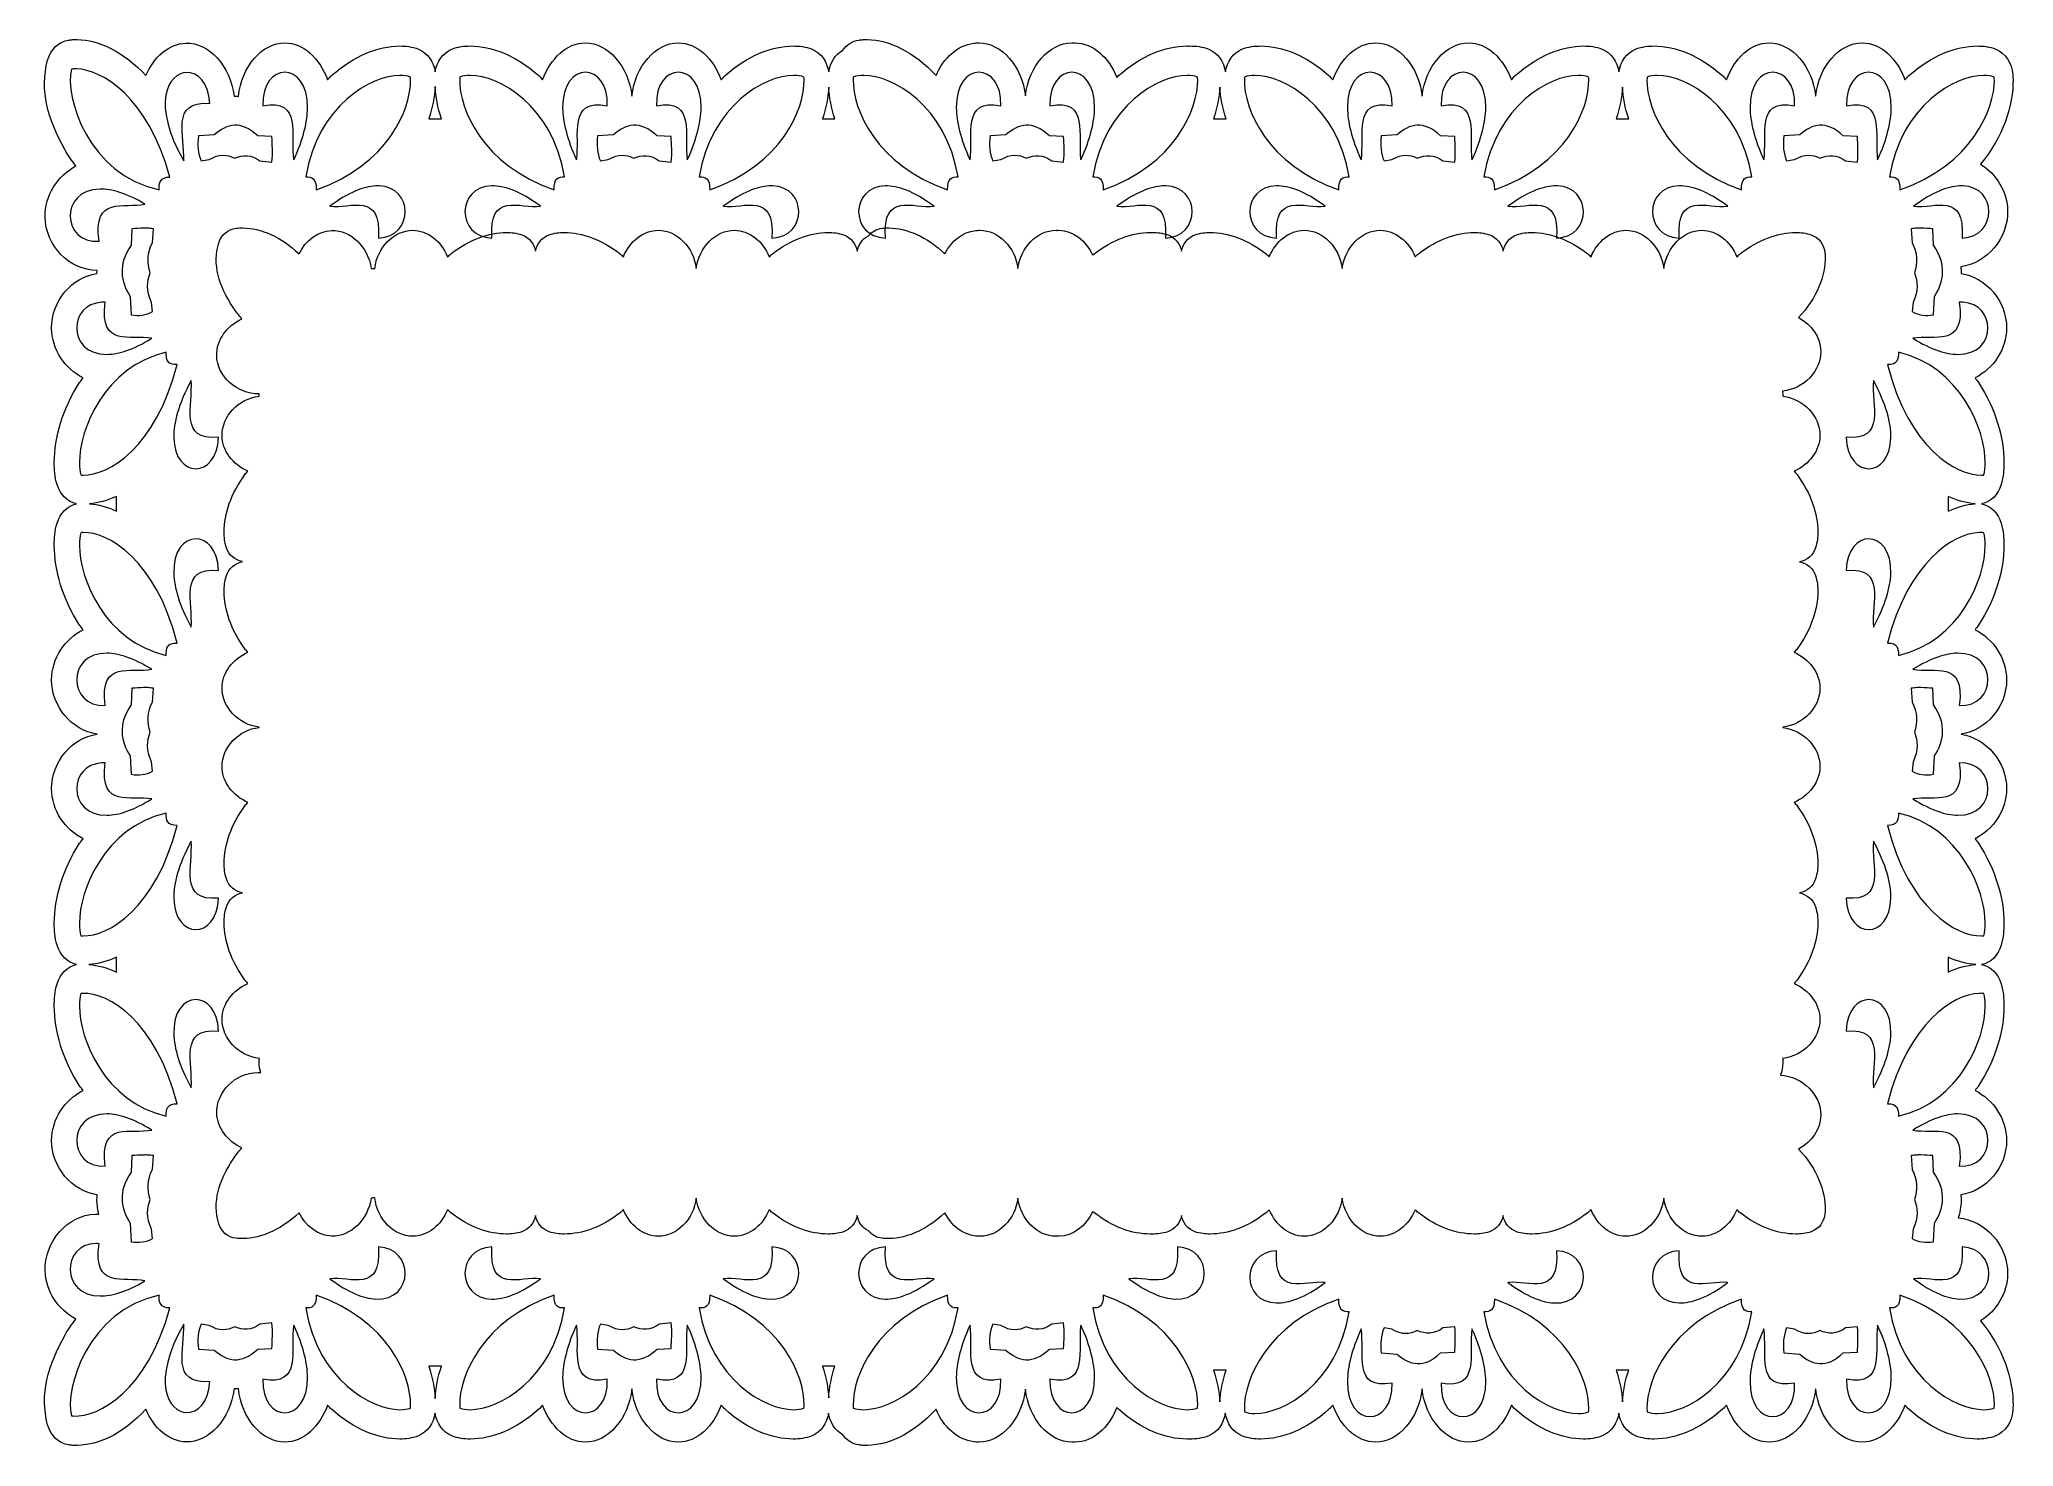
# Model space of a CAD drawing. Header units: centimetres. Extents: x -8.1 to 8.1, y -5.8 to 5.8.
import ezdxf

# ---------------------------------------------------------------- set-up
doc = ezdxf.new("R2010")
doc.units = ezdxf.units.CM
doc.header["$MEASUREMENT"] = 0
doc.layers.add('Layer 1', color=7, linetype='Continuous')

msp = doc.modelspace()

# ---------------------------------------------------------------- linework, layer by layer
at = {"layer": 'Layer 1', "color": 197, "lineweight": 13}
for points, knots in [([(-7.83865, 5.77623), (-7.84447, 5.77606), (-7.85016, 5.77566), (-7.85601, 5.77537), (-7.85601, 5.77537), (-7.86906, 5.77471), (-7.88062, 5.77263), (-7.88962, 5.77148), (-7.88962, 5.77148), (-7.97067, 5.76124), (-8.03877, 5.69636), (-8.06358, 5.60547), (-8.06358, 5.60547), (-8.13065, 5.35742), (-8.061, 5.11827), (-7.9199, 4.86662), (-7.9199, 4.86662), (-7.89496, 4.82213), (-7.86241, 4.77972), (-7.83089, 4.73692), (-7.83089, 4.73692), (-7.98115, 4.65761), (-8.08741, 4.49568), (-8.08463, 4.31843), (-8.08463, 4.31843), (-8.08091, 4.08098), (-7.88405, 3.87974), (-7.65692, 3.87875), (-7.65692, 3.87875), (-7.65708, 3.87028), (-7.65864, 3.86166), (-7.6584, 3.85324), (-7.6584, 3.85324), (-7.86461, 3.82524), (-8.03134, 3.62637), (-8.0307, 3.40535), (-8.0307, 3.40535), (-8.0302, 3.22902), (-7.92224, 3.07167), (-7.77179, 2.99594), (-7.77179, 2.99594), (-7.78088, 2.983), (-7.79211, 2.97058), (-7.8006, 2.95746), (-7.8006, 2.95746), (-7.94196, 2.73907), (-8.00851, 2.50788), (-8.00891, 2.30032), (-8.00891, 2.30032), (-8.00902, 2.24272), (-8.00503, 2.18415), (-7.98638, 2.12004), (-7.98638, 2.12004), (-7.96184, 2.03679), (-7.90062, 1.9762), (-7.82645, 1.96138), (-7.82645, 1.96138), (-7.9008, 1.9464), (-7.96207, 1.88502), (-7.98638, 1.80142), (-7.98638, 1.80142), (-8.00503, 1.73732), (-8.00902, 1.67875), (-8.00891, 1.62114), (-8.00891, 1.62114), (-8.0085, 1.41358), (-7.94196, 1.18239), (-7.8006, 0.964), (-7.8006, 0.964), (-7.79222, 0.95106), (-7.78076, 0.93915), (-7.77179, 0.92639), (-7.77179, 0.92639), (-7.9224, 0.85043), (-8.0302, 0.69252), (-8.0307, 0.51611), (-8.0307, 0.51611), (-8.03133, 0.29471), (-7.86419, 0.09948), (-7.65766, 0.06822), (-7.65766, 0.06822), (-7.65765, 0.06791), (-7.65767, 0.06766), (-7.65766, 0.06735), (-7.65766, 0.06735), (-7.86423, 0.03974), (-8.03134, -0.15924), (-8.0307, -0.38054), (-8.0307, -0.38054), (-8.03019, -0.55695), (-7.92239, -0.71485), (-7.77179, -0.79082), (-7.77179, -0.79082), (-7.78076, -0.80359), (-7.79222, -0.81549), (-7.8006, -0.82843), (-7.8006, -0.82843), (-7.94196, -1.04682), (-8.00851, -1.278), (-8.00891, -1.48557), (-8.00891, -1.48557), (-8.00902, -1.54317), (-8.00503, -1.60131), (-7.98638, -1.66542), (-7.98638, -1.66542), (-7.96184, -1.74867), (-7.90062, -1.8097), (-7.82645, -1.82452), (-7.82645, -1.82452), (-7.9008, -1.83951), (-7.96207, -1.90088), (-7.98638, -1.98448), (-7.98638, -1.98448), (-8.00503, -2.04858), (-8.00902, -2.10672), (-8.00891, -2.16433), (-8.00891, -2.16433), (-8.0085, -2.37189), (-7.94196, -2.60308), (-7.8006, -2.82147), (-7.8006, -2.82147), (-7.79222, -2.83442), (-7.78076, -2.84632), (-7.77179, -2.85908), (-7.77179, -2.85908), (-7.9224, -2.93504), (-8.0302, -3.09295), (-8.0307, -3.26936), (-8.0307, -3.26936), (-8.03134, -3.49157), (-7.86302, -3.68709), (-7.65544, -3.71725), (-7.65544, -3.71725), (-7.65634, -3.73348), (-7.65896, -3.74961), (-7.65839, -3.76567), (-7.65839, -3.76567), (-7.65699, -3.80529), (-7.6503, -3.84188), (-7.64214, -3.87721), (-7.64214, -3.87721), (-7.65169, -3.87676), (-7.66096, -3.87617), (-7.67095, -3.87634), (-7.67095, -3.87634), (-7.89994, -3.88028), (-8.09114, -4.10182), (-8.08388, -4.34239), (-8.08388, -4.34239), (-8.07877, -4.51183), (-7.97545, -4.66211), (-7.83161, -4.73754), (-7.83161, -4.73754), (-7.86301, -4.7802), (-7.89503, -4.82291), (-7.91988, -4.86724), (-7.91988, -4.86724), (-8.06097, -5.11889), (-8.13062, -5.3576), (-8.06356, -5.60566), (-8.06356, -5.60566), (-8.03875, -5.69655), (-7.97064, -5.76187), (-7.8896, -5.77211), (-7.8896, -5.77211), (-7.88059, -5.77326), (-7.86903, -5.77491), (-7.85599, -5.77557), (-7.85599, -5.77557), (-7.66888, -5.78501), (-7.45054, -5.69043), (-7.25617, -5.47943), (-7.25617, -5.47943), (-7.19206, -5.63279), (-7.0651, -5.7425), (-6.92819, -5.74747), (-6.92819, -5.74747), (-6.73733, -5.7544), (-6.56257, -5.55943), (-6.53151, -5.31212), (-6.53151, -5.31212), (-6.51959, -5.31249), (-6.50771, -5.31043), (-6.49568, -5.30953), (-6.49568, -5.30953), (-6.46991, -5.5525), (-6.30288, -5.74995), (-6.11303, -5.74921), (-6.11303, -5.74921), (-5.96232, -5.74862), (-5.82742, -5.622), (-5.76252, -5.44572), (-5.76252, -5.44572), (-5.75161, -5.45621), (-5.74144, -5.46963), (-5.73039, -5.47944), (-5.73039, -5.47944), (-5.54382, -5.64491), (-5.3463, -5.72323), (-5.16898, -5.72371), (-5.16898, -5.72371), (-5.11976, -5.72384), (-5.07009, -5.71873), (-5.01533, -5.69691), (-5.01533, -5.69691), (-4.94421, -5.66818), (-4.89207, -5.59652), (-4.87941, -5.50971), (-4.87941, -5.50971), (-4.86661, -5.59674), (-4.81417, -5.66845), (-4.74275, -5.69691), (-4.74275, -5.69691), (-4.68799, -5.71874), (-4.63831, -5.72385), (-4.5891, -5.72371), (-4.5891, -5.72371), (-4.41177, -5.72323), (-4.21389, -5.64491), (-4.02732, -5.47944), (-4.02732, -5.47944), (-4.01626, -5.46963), (-4.00646, -5.45621), (-3.99556, -5.44572), (-3.99556, -5.44572), (-3.93066, -5.622), (-3.79576, -5.74862), (-3.64505, -5.74921), (-3.64505, -5.74921), (-3.4559, -5.74995), (-3.28912, -5.55387), (-3.2624, -5.31213), (-3.2624, -5.31213), (-3.26213, -5.31215), (-3.26193, -5.31211), (-3.26166, -5.31213), (-3.26166, -5.31213), (-3.23495, -5.55387), (-3.06816, -5.74995), (-2.87901, -5.74921), (-2.87901, -5.74921), (-2.7283, -5.74862), (-2.59303, -5.622), (-2.52813, -5.44572), (-2.52813, -5.44572), (-2.51722, -5.45621), (-2.50742, -5.46963), (-2.49637, -5.47944), (-2.49637, -5.47944), (-2.30979, -5.64491), (-2.11228, -5.72323), (-1.93496, -5.72371), (-1.93496, -5.72371), (-1.88574, -5.72384), (-1.8357, -5.71873), (-1.78094, -5.69691), (-1.78094, -5.69691), (-1.70982, -5.66818), (-1.65768, -5.59652), (-1.64502, -5.50971), (-1.64502, -5.50971), (-1.63363, -5.58716), (-1.59087, -5.65257), (-1.53126, -5.6861), (-1.53126, -5.6861), (-1.49765, -5.7336), (-1.44896, -5.76526), (-1.3946, -5.77213), (-1.3946, -5.77213), (-1.38559, -5.77328), (-1.37403, -5.77493), (-1.36099, -5.77559), (-1.36099, -5.77559), (-1.17388, -5.78503), (-0.95591, -5.69045), (-0.76154, -5.47945), (-0.76154, -5.47945), (-0.7004, -5.62572), (-0.58199, -5.73194), (-0.45239, -5.74576), (-0.45239, -5.74576), (-0.45128, -5.74589), (-0.45018, -5.74609), (-0.44907, -5.74619), (-0.44907, -5.74619), (-0.43637, -5.74806), (-0.42364, -5.74916), (-0.41066, -5.74922), (-0.41066, -5.74922), (-0.22174, -5.74996), (-0.05504, -5.55477), (-0.02801, -5.31343), (-0.02801, -5.31343), (-0.02775, -5.31344), (-0.02753, -5.31342), (-0.02727, -5.31343), (-0.02727, -5.31343), (-0.00025, -5.55477), (0.16646, -5.74996), (0.35538, -5.74922), (0.35538, -5.74922), (0.35836, -5.74921), (0.36128, -5.7489), (0.36424, -5.74879), (0.36424, -5.74879), (0.36595, -5.7489), (0.36769, -5.74871), (0.36941, -5.74879), (0.36941, -5.74879), (0.37359, -5.74898), (0.37776, -5.74924), (0.38197, -5.74922), (0.38197, -5.74922), (0.52703, -5.74865), (0.65728, -5.63116), (0.72473, -5.46518), (0.72473, -5.46518), (0.72935, -5.47035), (0.73391, -5.47514), (0.73877, -5.47945), (0.73877, -5.47945), (0.92554, -5.64487), (1.12286, -5.72324), (1.30018, -5.72372), (1.30018, -5.72372), (1.30456, -5.72373), (1.30907, -5.72337), (1.31348, -5.72329), (1.31348, -5.72329), (1.31756, -5.72337), (1.32161, -5.72371), (1.32567, -5.72372), (1.32567, -5.72372), (1.37489, -5.72385), (1.42493, -5.71874), (1.47969, -5.69692), (1.47969, -5.69692), (1.55081, -5.66819), (1.60295, -5.59653), (1.61561, -5.50972), (1.61561, -5.50972), (1.62841, -5.59675), (1.68084, -5.66846), (1.75227, -5.69692), (1.75227, -5.69692), (1.80703, -5.71875), (1.85671, -5.72386), (1.90592, -5.72372), (1.90592, -5.72372), (2.08325, -5.72324), (2.28076, -5.64492), (2.46733, -5.47945), (2.46733, -5.47945), (2.47839, -5.46964), (2.48856, -5.45622), (2.49946, -5.44573), (2.49946, -5.44573), (2.56436, -5.62201), (2.69926, -5.74863), (2.84997, -5.74922), (2.84997, -5.74922), (3.03912, -5.74996), (3.20591, -5.55388), (3.23262, -5.31214), (3.23262, -5.31214), (3.23288, -5.31216), (3.23309, -5.31212), (3.23336, -5.31214), (3.23336, -5.31214), (3.26007, -5.55388), (3.42686, -5.74996), (3.61601, -5.74922), (3.61601, -5.74922), (3.76672, -5.74863), (3.90163, -5.62201), (3.96652, -5.44573), (3.96652, -5.44573), (3.97743, -5.45622), (3.9876, -5.46964), (3.99865, -5.47945), (3.99865, -5.47945), (4.18523, -5.64492), (4.38274, -5.72324), (4.56006, -5.72372), (4.56006, -5.72372), (4.60928, -5.72385), (4.65932, -5.71874), (4.71408, -5.69692), (4.71408, -5.69692), (4.7852, -5.66819), (4.83697, -5.59653), (4.84963, -5.50972), (4.84963, -5.50972), (4.86243, -5.59675), (4.91486, -5.66846), (4.98629, -5.69692), (4.98629, -5.69692), (5.04105, -5.71875), (5.0911, -5.72386), (5.14031, -5.72372), (5.14031, -5.72372), (5.31763, -5.72324), (5.51515, -5.64492), (5.70172, -5.47945), (5.70172, -5.47945), (5.71293, -5.46951), (5.72354, -5.45637), (5.73459, -5.44573), (5.73459, -5.44573), (5.7993, -5.62184), (5.93372, -5.74863), (6.08436, -5.74922), (6.08436, -5.74922), (6.27328, -5.74996), (6.43998, -5.55477), (6.46701, -5.31343), (6.46701, -5.31343), (6.46727, -5.31344), (6.46749, -5.31342), (6.46775, -5.31343), (6.46775, -5.31343), (6.49477, -5.55477), (6.66148, -5.74996), (6.8504, -5.74922), (6.8504, -5.74922), (7.00122, -5.74863), (7.13681, -5.6222), (7.20165, -5.44573), (7.20165, -5.44573), (7.21257, -5.45622), (7.22271, -5.46965), (7.23378, -5.47945), (7.23378, -5.47945), (7.42055, -5.64487), (7.61787, -5.72324), (7.79519, -5.72372), (7.79519, -5.72372), (7.8444, -5.72385), (7.89465, -5.71822), (7.9481, -5.69692), (7.9481, -5.69692), (8.02549, -5.66616), (8.07991, -5.58514), (8.08698, -5.48983), (8.08698, -5.48983), (8.08696, -5.49013), (8.0891, -5.4769), (8.08956, -5.45135), (8.08956, -5.45135), (8.09358, -5.23122), (8.0078, -4.97538), (7.82178, -4.75184), (7.82178, -4.75184), (7.95201, -4.67239), (8.04359, -4.52644), (8.04487, -4.36534), (8.04487, -4.36534), (8.04672, -4.1331), (7.86366, -3.92408), (7.63969, -3.90664), (7.63969, -3.90664), (7.6521, -3.86289), (7.66227, -3.81652), (7.66407, -3.7657), (7.66407, -3.7657), (7.66464, -3.74964), (7.66164, -3.7335), (7.66075, -3.71728), (7.66075, -3.71728), (7.86833, -3.68712), (8.03701, -3.4916), (8.03638, -3.26939), (8.03638, -3.26939), (8.03587, -3.09298), (7.9277, -2.93508), (7.7771, -2.85911), (7.7771, -2.85911), (7.78606, -2.84634), (7.79753, -2.83444), (7.80591, -2.8215), (7.80591, -2.8215), (7.94727, -2.60311), (8.01419, -2.37193), (8.01459, -2.16436), (8.01459, -2.16436), (8.0147, -2.10675), (8.01071, -2.04861), (7.99206, -1.98451), (7.99206, -1.98451), (7.96751, -1.90126), (7.90593, -1.84023), (7.83176, -1.82541), (7.83176, -1.82541), (7.90611, -1.81043), (7.96775, -1.74905), (7.99206, -1.66545), (7.99206, -1.66545), (8.01071, -1.60135), (8.0147, -1.54321), (8.01459, -1.4856), (8.01459, -1.4856), (8.01418, -1.27804), (7.94727, -1.04685), (7.80591, -0.82846), (7.80591, -0.82846), (7.79753, -0.81552), (7.78606, -0.80361), (7.7771, -0.79085), (7.7771, -0.79085), (7.9277, -0.71489), (8.03588, -0.55698), (8.03638, -0.38057), (8.03638, -0.38057), (8.03701, -0.15917), (7.8695, 0.03605), (7.66297, 0.06732), (7.66297, 0.06732), (7.66299, 0.06763), (7.66295, 0.06787), (7.66297, 0.06819), (7.66297, 0.06819), (7.8695, 0.09946), (8.03702, 0.29468), (8.03638, 0.51608), (8.03638, 0.51608), (8.03587, 0.69249), (7.9277, 0.8504), (7.7771, 0.92636), (7.7771, 0.92636), (7.78606, 0.93913), (7.79753, 0.95103), (7.80591, 0.96397), (7.80591, 0.96397), (7.94727, 1.18236), (8.01419, 1.41355), (8.01459, 1.62111), (8.01459, 1.62111), (8.0147, 1.67872), (8.01071, 1.73729), (7.99206, 1.80139), (7.99206, 1.80139), (7.96751, 1.88464), (7.90593, 1.94523), (7.83176, 1.96005), (7.83176, 1.96005), (7.90611, 1.97503), (7.96775, 2.03641), (7.99206, 2.12001), (7.99206, 2.12001), (8.01071, 2.18411), (8.0147, 2.24268), (8.01459, 2.30029), (8.01459, 2.30029), (8.01418, 2.50785), (7.94727, 2.73904), (7.80591, 2.95743), (7.80591, 2.95743), (7.79742, 2.97055), (7.78619, 2.98297), (7.7771, 2.99591), (7.7771, 2.99591), (7.92755, 3.07165), (8.03588, 3.22899), (8.03638, 3.40532), (8.03638, 3.40532), (8.03701, 3.62645), (7.87026, 3.82158), (7.66408, 3.85321), (7.66408, 3.85321), (7.6646, 3.87157), (7.66137, 3.89042), (7.66002, 3.90898), (7.66002, 3.90898), (7.87453, 3.93726), (8.04667, 4.13998), (8.04488, 4.36509), (8.04488, 4.36509), (8.0436, 4.5262), (7.95202, 4.67214), (7.82179, 4.75159), (7.82179, 4.75159), (8.0078, 4.97512), (8.09359, 5.23054), (8.08957, 5.45066), (8.08957, 5.45066), (8.0891, 5.47621), (8.08696, 5.48944), (8.08699, 5.48914), (8.08699, 5.48914), (8.07992, 5.58445), (8.0255, 5.66589), (7.94811, 5.69666), (7.94811, 5.69666), (7.89466, 5.71796), (7.84441, 5.72316), (7.7952, 5.72303), (7.7952, 5.72303), (7.61787, 5.72256), (7.42056, 5.64462), (7.23379, 5.4792), (7.23379, 5.4792), (7.22272, 5.4694), (7.21258, 5.45597), (7.20166, 5.44548), (7.20166, 5.44548), (7.13682, 5.62195), (7.00123, 5.74795), (6.85041, 5.74854), (6.85041, 5.74854), (6.6615, 5.74928), (6.49479, 5.55409), (6.46776, 5.31275), (6.46776, 5.31275), (6.4675, 5.31274), (6.46728, 5.31276), (6.46702, 5.31275), (6.46702, 5.31275), (6.43999, 5.55409), (6.27329, 5.74928), (6.08437, 5.74854), (6.08437, 5.74854), (5.93372, 5.74795), (5.7993, 5.62159), (5.7346, 5.44548), (5.7346, 5.44548), (5.72355, 5.45612), (5.71294, 5.46926), (5.70173, 5.4792), (5.70173, 5.4792), (5.51516, 5.64467), (5.31764, 5.72256), (5.14032, 5.72303), (5.14032, 5.72303), (5.0911, 5.72316), (5.04106, 5.71848), (4.9863, 5.69666), (4.9863, 5.69666), (4.91518, 5.66793), (4.86341, 5.59627), (4.85075, 5.50946), (4.85075, 5.50946), (4.83795, 5.59649), (4.78551, 5.6682), (4.71409, 5.69666), (4.71409, 5.69666), (4.65933, 5.71849), (4.60929, 5.72316), (4.56007, 5.72303), (4.56007, 5.72303), (4.38274, 5.72256), (4.18524, 5.64466), (3.99866, 5.4792), (3.99866, 5.4792), (3.9876, 5.46939), (3.97744, 5.45597), (3.96653, 5.44548), (3.96653, 5.44548), (3.90163, 5.62177), (3.76673, 5.74795), (3.61602, 5.74854), (3.61602, 5.74854), (3.42687, 5.74928), (3.26009, 5.55363), (3.23337, 5.31189), (3.23337, 5.31189), (3.23311, 5.31187), (3.2329, 5.31191), (3.23263, 5.31189), (3.23263, 5.31189), (3.20592, 5.55364), (3.03913, 5.74928), (2.84998, 5.74854), (2.84998, 5.74854), (2.69927, 5.74795), (2.56437, 5.62176), (2.49947, 5.44548), (2.49947, 5.44548), (2.48856, 5.45597), (2.47839, 5.46939), (2.46734, 5.4792), (2.46734, 5.4792), (2.28077, 5.64467), (2.08326, 5.72256), (1.90593, 5.72303), (1.90593, 5.72303), (1.85672, 5.72316), (1.80704, 5.71848), (1.75228, 5.69666), (1.75228, 5.69666), (1.68116, 5.66793), (1.62902, 5.59627), (1.61636, 5.50946), (1.61636, 5.50946), (1.60356, 5.59649), (1.55112, 5.6682), (1.4797, 5.69666), (1.4797, 5.69666), (1.42494, 5.71849), (1.3749, 5.72316), (1.32568, 5.72303), (1.32568, 5.72303), (1.32162, 5.72302), (1.31758, 5.72269), (1.31349, 5.7226), (1.31349, 5.7226), (1.30908, 5.72268), (1.30458, 5.72304), (1.30019, 5.72303), (1.30019, 5.72303), (1.12287, 5.72256), (0.92555, 5.64462), (0.73878, 5.4792), (0.73878, 5.4792), (0.73392, 5.4749), (0.72937, 5.46967), (0.72474, 5.4645), (0.72474, 5.4645), (0.65733, 5.63067), (0.52715, 5.74797), (0.38198, 5.74854), (0.38198, 5.74854), (0.37778, 5.74856), (0.3736, 5.74828), (0.36942, 5.74811), (0.36942, 5.74811), (0.3677, 5.74821), (0.36598, 5.74805), (0.36425, 5.74811), (0.36425, 5.74811), (0.36128, 5.74822), (0.35836, 5.74853), (0.35539, 5.74854), (0.35539, 5.74854), (0.16647, 5.74928), (-0.00023, 5.55409), (-0.02726, 5.31275), (-0.02726, 5.31275), (-0.02752, 5.31274), (-0.02774, 5.31276), (-0.028, 5.31275), (-0.028, 5.31275), (-0.05502, 5.55409), (-0.22173, 5.74928), (-0.41065, 5.74854), (-0.41065, 5.74854), (-0.42413, 5.74849), (-0.43736, 5.74753), (-0.45054, 5.74551), (-0.45054, 5.74551), (-0.45117, 5.74541), (-0.45176, 5.74518), (-0.45239, 5.74508), (-0.45239, 5.74508), (-0.58199, 5.73125), (-0.70039, 5.62547), (-0.76154, 5.4792), (-0.76154, 5.4792), (-0.94376, 5.67702), (-1.14704, 5.77282), (-1.32591, 5.77621), (-1.32591, 5.77621), (-1.33783, 5.77643), (-1.3493, 5.77594), (-1.361, 5.77535), (-1.361, 5.77535), (-1.37405, 5.77469), (-1.38561, 5.77261), (-1.39461, 5.77146), (-1.39461, 5.77146), (-1.44897, 5.76459), (-1.49766, 5.73292), (-1.53127, 5.68543), (-1.53127, 5.68543), (-1.59061, 5.65172), (-1.63302, 5.58672), (-1.64429, 5.50947), (-1.64429, 5.50947), (-1.65709, 5.5965), (-1.70952, 5.66821), (-1.78095, 5.69667), (-1.78095, 5.69667), (-1.83571, 5.7185), (-1.88575, 5.72317), (-1.93497, 5.72304), (-1.93497, 5.72304), (-2.1123, 5.72257), (-2.30981, 5.64467), (-2.49638, 5.47921), (-2.49638, 5.47921), (-2.50744, 5.4694), (-2.51724, 5.45598), (-2.52814, 5.44549), (-2.52814, 5.44549), (-2.59304, 5.62178), (-2.72831, 5.74796), (-2.87902, 5.74855), (-2.87902, 5.74855), (-3.06817, 5.74929), (-3.23495, 5.55364), (-3.26167, 5.3119), (-3.26167, 5.3119), (-3.26194, 5.31188), (-3.26214, 5.31192), (-3.26241, 5.3119), (-3.26241, 5.3119), (-3.28912, 5.55365), (-3.45591, 5.74929), (-3.64506, 5.74855), (-3.64506, 5.74855), (-3.79577, 5.74796), (-3.93067, 5.62177), (-3.99557, 5.44549), (-3.99557, 5.44549), (-4.00648, 5.45598), (-4.01628, 5.4694), (-4.02733, 5.47921), (-4.02733, 5.47921), (-4.2139, 5.64468), (-4.41178, 5.72257), (-4.58911, 5.72304), (-4.58911, 5.72304), (-4.63832, 5.72317), (-4.688, 5.71849), (-4.74276, 5.69667), (-4.74276, 5.69667), (-4.81388, 5.66794), (-4.86602, 5.59628), (-4.87868, 5.50947), (-4.87868, 5.50947), (-4.89148, 5.5965), (-4.94392, 5.66821), (-5.01534, 5.69667), (-5.01534, 5.69667), (-5.0701, 5.7185), (-5.11977, 5.72317), (-5.16899, 5.72304), (-5.16899, 5.72304), (-5.34632, 5.72257), (-5.54383, 5.64467), (-5.7304, 5.47921), (-5.7304, 5.47921), (-5.74146, 5.4694), (-5.75163, 5.45598), (-5.76253, 5.44549), (-5.76253, 5.44549), (-5.82744, 5.62178), (-5.96234, 5.74797), (-6.11305, 5.74856), (-6.11305, 5.74856), (-6.3029, 5.7493), (-6.46993, 5.55228), (-6.4957, 5.30931), (-6.4957, 5.30931), (-6.50772, 5.31022), (-6.5196, 5.31228), (-6.53152, 5.31191), (-6.53152, 5.31191), (-6.56259, 5.55922), (-6.73734, 5.75376), (-6.9282, 5.74683), (-6.9282, 5.74683), (-7.06512, 5.74186), (-7.19208, 5.63257), (-7.25619, 5.47922), (-7.25619, 5.47922), (-7.43841, 5.67704), (-7.64206, 5.77284), (-7.82092, 5.77623), (-7.82092, 5.77623), (-7.82688, 5.77634), (-7.83283, 5.7764), (-7.83865, 5.77623)], [0, 0, 0, 0, 0.00456621, 0.00456621, 0.00456621, 0.00456621, 0.00913242, 0.00913242, 0.00913242, 0.00913242, 0.01369863, 0.01369863, 0.01369863, 0.01369863, 0.01826484, 0.01826484, 0.01826484, 0.01826484, 0.02283105, 0.02283105, 0.02283105, 0.02283105, 0.02739726, 0.02739726, 0.02739726, 0.02739726, 0.03196347, 0.03196347, 0.03196347, 0.03196347, 0.03652968, 0.03652968, 0.03652968, 0.03652968, 0.04109589, 0.04109589, 0.04109589, 0.04109589, 0.0456621, 0.0456621, 0.0456621, 0.0456621, 0.05022831, 0.05022831, 0.05022831, 0.05022831, 0.05479452, 0.05479452, 0.05479452, 0.05479452, 0.05936073, 0.05936073, 0.05936073, 0.05936073, 0.06392694, 0.06392694, 0.06392694, 0.06392694, 0.06849315, 0.06849315, 0.06849315, 0.06849315, 0.07305936, 0.07305936, 0.07305936, 0.07305936, 0.07762557, 0.07762557, 0.07762557, 0.07762557, 0.08219178, 0.08219178, 0.08219178, 0.08219178, 0.08675799, 0.08675799, 0.08675799, 0.08675799, 0.0913242, 0.0913242, 0.0913242, 0.0913242, 0.09589041, 0.09589041, 0.09589041, 0.09589041, 0.10045662, 0.10045662, 0.10045662, 0.10045662, 0.10502283, 0.10502283, 0.10502283, 0.10502283, 0.10958904, 0.10958904, 0.10958904, 0.10958904, 0.11415525, 0.11415525, 0.11415525, 0.11415525, 0.11872146, 0.11872146, 0.11872146, 0.11872146, 0.12328767, 0.12328767, 0.12328767, 0.12328767, 0.12785388, 0.12785388, 0.12785388, 0.12785388, 0.13242009, 0.13242009, 0.13242009, 0.13242009, 0.1369863, 0.1369863, 0.1369863, 0.1369863, 0.14155251, 0.14155251, 0.14155251, 0.14155251, 0.14611872, 0.14611872, 0.14611872, 0.14611872, 0.15068493, 0.15068493, 0.15068493, 0.15068493, 0.15525114, 0.15525114, 0.15525114, 0.15525114, 0.15981735, 0.15981735, 0.15981735, 0.15981735, 0.16438356, 0.16438356, 0.16438356, 0.16438356, 0.16894977, 0.16894977, 0.16894977, 0.16894977, 0.17351598, 0.17351598, 0.17351598, 0.17351598, 0.17808219, 0.17808219, 0.17808219, 0.17808219, 0.1826484, 0.1826484, 0.1826484, 0.1826484, 0.18721461, 0.18721461, 0.18721461, 0.18721461, 0.19178082, 0.19178082, 0.19178082, 0.19178082, 0.19634703, 0.19634703, 0.19634703, 0.19634703, 0.20091324, 0.20091324, 0.20091324, 0.20091324, 0.20547945, 0.20547945, 0.20547945, 0.20547945, 0.21004566, 0.21004566, 0.21004566, 0.21004566, 0.21461187, 0.21461187, 0.21461187, 0.21461187, 0.21917808, 0.21917808, 0.21917808, 0.21917808, 0.22374429, 0.22374429, 0.22374429, 0.22374429, 0.2283105, 0.2283105, 0.2283105, 0.2283105, 0.23287671, 0.23287671, 0.23287671, 0.23287671, 0.23744292, 0.23744292, 0.23744292, 0.23744292, 0.24200913, 0.24200913, 0.24200913, 0.24200913, 0.24657534, 0.24657534, 0.24657534, 0.24657534, 0.25114155, 0.25114155, 0.25114155, 0.25114155, 0.25570776, 0.25570776, 0.25570776, 0.25570776, 0.26027397, 0.26027397, 0.26027397, 0.26027397, 0.26484018, 0.26484018, 0.26484018, 0.26484018, 0.26940639, 0.26940639, 0.26940639, 0.26940639, 0.2739726, 0.2739726, 0.2739726, 0.2739726, 0.27853881, 0.27853881, 0.27853881, 0.27853881, 0.28310502, 0.28310502, 0.28310502, 0.28310502, 0.28767123, 0.28767123, 0.28767123, 0.28767123, 0.29223744, 0.29223744, 0.29223744, 0.29223744, 0.29680365, 0.29680365, 0.29680365, 0.29680365, 0.30136986, 0.30136986, 0.30136986, 0.30136986, 0.30593607, 0.30593607, 0.30593607, 0.30593607, 0.31050228, 0.31050228, 0.31050228, 0.31050228, 0.31506849, 0.31506849, 0.31506849, 0.31506849, 0.3196347, 0.3196347, 0.3196347, 0.3196347, 0.32420091, 0.32420091, 0.32420091, 0.32420091, 0.32876712, 0.32876712, 0.32876712, 0.32876712, 0.33333333, 0.33333333, 0.33333333, 0.33333333, 0.33789954, 0.33789954, 0.33789954, 0.33789954, 0.34246575, 0.34246575, 0.34246575, 0.34246575, 0.34703196, 0.34703196, 0.34703196, 0.34703196, 0.35159817, 0.35159817, 0.35159817, 0.35159817, 0.35616438, 0.35616438, 0.35616438, 0.35616438, 0.36073059, 0.36073059, 0.36073059, 0.36073059, 0.3652968, 0.3652968, 0.3652968, 0.3652968, 0.36986301, 0.36986301, 0.36986301, 0.36986301, 0.37442922, 0.37442922, 0.37442922, 0.37442922, 0.37899543, 0.37899543, 0.37899543, 0.37899543, 0.38356164, 0.38356164, 0.38356164, 0.38356164, 0.38812785, 0.38812785, 0.38812785, 0.38812785, 0.39269406, 0.39269406, 0.39269406, 0.39269406, 0.39726027, 0.39726027, 0.39726027, 0.39726027, 0.40182648, 0.40182648, 0.40182648, 0.40182648, 0.40639269, 0.40639269, 0.40639269, 0.40639269, 0.4109589, 0.4109589, 0.4109589, 0.4109589, 0.41552511, 0.41552511, 0.41552511, 0.41552511, 0.42009132, 0.42009132, 0.42009132, 0.42009132, 0.42465753, 0.42465753, 0.42465753, 0.42465753, 0.42922374, 0.42922374, 0.42922374, 0.42922374, 0.43378995, 0.43378995, 0.43378995, 0.43378995, 0.43835616, 0.43835616, 0.43835616, 0.43835616, 0.44292237, 0.44292237, 0.44292237, 0.44292237, 0.44748858, 0.44748858, 0.44748858, 0.44748858, 0.45205479, 0.45205479, 0.45205479, 0.45205479, 0.456621, 0.456621, 0.456621, 0.456621, 0.46118721, 0.46118721, 0.46118721, 0.46118721, 0.46575342, 0.46575342, 0.46575342, 0.46575342, 0.47031963, 0.47031963, 0.47031963, 0.47031963, 0.47488584, 0.47488584, 0.47488584, 0.47488584, 0.47945205, 0.47945205, 0.47945205, 0.47945205, 0.48401826, 0.48401826, 0.48401826, 0.48401826, 0.48858447, 0.48858447, 0.48858447, 0.48858447, 0.49315068, 0.49315068, 0.49315068, 0.49315068, 0.49771689, 0.49771689, 0.49771689, 0.49771689, 0.50228311, 0.50228311, 0.50228311, 0.50228311, 0.50684932, 0.50684932, 0.50684932, 0.50684932, 0.51141553, 0.51141553, 0.51141553, 0.51141553, 0.51598174, 0.51598174, 0.51598174, 0.51598174, 0.52054795, 0.52054795, 0.52054795, 0.52054795, 0.52511416, 0.52511416, 0.52511416, 0.52511416, 0.52968037, 0.52968037, 0.52968037, 0.52968037, 0.53424658, 0.53424658, 0.53424658, 0.53424658, 0.53881279, 0.53881279, 0.53881279, 0.53881279, 0.543379, 0.543379, 0.543379, 0.543379, 0.54794521, 0.54794521, 0.54794521, 0.54794521, 0.55251142, 0.55251142, 0.55251142, 0.55251142, 0.55707763, 0.55707763, 0.55707763, 0.55707763, 0.56164384, 0.56164384, 0.56164384, 0.56164384, 0.56621005, 0.56621005, 0.56621005, 0.56621005, 0.57077626, 0.57077626, 0.57077626, 0.57077626, 0.57534247, 0.57534247, 0.57534247, 0.57534247, 0.57990868, 0.57990868, 0.57990868, 0.57990868, 0.58447489, 0.58447489, 0.58447489, 0.58447489, 0.5890411, 0.5890411, 0.5890411, 0.5890411, 0.59360731, 0.59360731, 0.59360731, 0.59360731, 0.59817352, 0.59817352, 0.59817352, 0.59817352, 0.60273973, 0.60273973, 0.60273973, 0.60273973, 0.60730594, 0.60730594, 0.60730594, 0.60730594, 0.61187215, 0.61187215, 0.61187215, 0.61187215, 0.61643836, 0.61643836, 0.61643836, 0.61643836, 0.62100457, 0.62100457, 0.62100457, 0.62100457, 0.62557078, 0.62557078, 0.62557078, 0.62557078, 0.63013699, 0.63013699, 0.63013699, 0.63013699, 0.6347032, 0.6347032, 0.6347032, 0.6347032, 0.63926941, 0.63926941, 0.63926941, 0.63926941, 0.64383562, 0.64383562, 0.64383562, 0.64383562, 0.64840183, 0.64840183, 0.64840183, 0.64840183, 0.65296804, 0.65296804, 0.65296804, 0.65296804, 0.65753425, 0.65753425, 0.65753425, 0.65753425, 0.66210046, 0.66210046, 0.66210046, 0.66210046, 0.66666667, 0.66666667, 0.66666667, 0.66666667, 0.67123288, 0.67123288, 0.67123288, 0.67123288, 0.67579909, 0.67579909, 0.67579909, 0.67579909, 0.6803653, 0.6803653, 0.6803653, 0.6803653, 0.68493151, 0.68493151, 0.68493151, 0.68493151, 0.68949772, 0.68949772, 0.68949772, 0.68949772, 0.69406393, 0.69406393, 0.69406393, 0.69406393, 0.69863014, 0.69863014, 0.69863014, 0.69863014, 0.70319635, 0.70319635, 0.70319635, 0.70319635, 0.70776256, 0.70776256, 0.70776256, 0.70776256, 0.71232877, 0.71232877, 0.71232877, 0.71232877, 0.71689498, 0.71689498, 0.71689498, 0.71689498, 0.72146119, 0.72146119, 0.72146119, 0.72146119, 0.7260274, 0.7260274, 0.7260274, 0.7260274, 0.73059361, 0.73059361, 0.73059361, 0.73059361, 0.73515982, 0.73515982, 0.73515982, 0.73515982, 0.73972603, 0.73972603, 0.73972603, 0.73972603, 0.74429224, 0.74429224, 0.74429224, 0.74429224, 0.74885845, 0.74885845, 0.74885845, 0.74885845, 0.75342466, 0.75342466, 0.75342466, 0.75342466, 0.75799087, 0.75799087, 0.75799087, 0.75799087, 0.76255708, 0.76255708, 0.76255708, 0.76255708, 0.76712329, 0.76712329, 0.76712329, 0.76712329, 0.7716895, 0.7716895, 0.7716895, 0.7716895, 0.77625571, 0.77625571, 0.77625571, 0.77625571, 0.78082192, 0.78082192, 0.78082192, 0.78082192, 0.78538813, 0.78538813, 0.78538813, 0.78538813, 0.78995434, 0.78995434, 0.78995434, 0.78995434, 0.79452055, 0.79452055, 0.79452055, 0.79452055, 0.79908676, 0.79908676, 0.79908676, 0.79908676, 0.80365297, 0.80365297, 0.80365297, 0.80365297, 0.80821918, 0.80821918, 0.80821918, 0.80821918, 0.81278539, 0.81278539, 0.81278539, 0.81278539, 0.8173516, 0.8173516, 0.8173516, 0.8173516, 0.82191781, 0.82191781, 0.82191781, 0.82191781, 0.82648402, 0.82648402, 0.82648402, 0.82648402, 0.83105023, 0.83105023, 0.83105023, 0.83105023, 0.83561644, 0.83561644, 0.83561644, 0.83561644, 0.84018265, 0.84018265, 0.84018265, 0.84018265, 0.84474886, 0.84474886, 0.84474886, 0.84474886, 0.84931507, 0.84931507, 0.84931507, 0.84931507, 0.85388128, 0.85388128, 0.85388128, 0.85388128, 0.85844749, 0.85844749, 0.85844749, 0.85844749, 0.8630137, 0.8630137, 0.8630137, 0.8630137, 0.86757991, 0.86757991, 0.86757991, 0.86757991, 0.87214612, 0.87214612, 0.87214612, 0.87214612, 0.87671233, 0.87671233, 0.87671233, 0.87671233, 0.88127854, 0.88127854, 0.88127854, 0.88127854, 0.88584475, 0.88584475, 0.88584475, 0.88584475, 0.89041096, 0.89041096, 0.89041096, 0.89041096, 0.89497717, 0.89497717, 0.89497717, 0.89497717, 0.89954338, 0.89954338, 0.89954338, 0.89954338, 0.90410959, 0.90410959, 0.90410959, 0.90410959, 0.9086758, 0.9086758, 0.9086758, 0.9086758, 0.91324201, 0.91324201, 0.91324201, 0.91324201, 0.91780822, 0.91780822, 0.91780822, 0.91780822, 0.92237443, 0.92237443, 0.92237443, 0.92237443, 0.92694064, 0.92694064, 0.92694064, 0.92694064, 0.93150685, 0.93150685, 0.93150685, 0.93150685, 0.93607306, 0.93607306, 0.93607306, 0.93607306, 0.94063927, 0.94063927, 0.94063927, 0.94063927, 0.94520548, 0.94520548, 0.94520548, 0.94520548, 0.94977169, 0.94977169, 0.94977169, 0.94977169, 0.9543379, 0.9543379, 0.9543379, 0.9543379, 0.95890411, 0.95890411, 0.95890411, 0.95890411, 0.96347032, 0.96347032, 0.96347032, 0.96347032, 0.96803653, 0.96803653, 0.96803653, 0.96803653, 0.97260274, 0.97260274, 0.97260274, 0.97260274, 0.97716895, 0.97716895, 0.97716895, 0.97716895, 0.98173516, 0.98173516, 0.98173516, 0.98173516, 0.98630137, 0.98630137, 0.98630137, 0.98630137, 0.99086758, 0.99086758, 0.99086758, 0.99086758, 1, 1, 1, 1]), ([(-7.82757, 5.53456), (-7.61738, 5.53076), (-7.24063, 5.30876), (-7.05859, 4.64569), (-7.05859, 4.64569), (-7.13888, 4.64693), (-7.14983, 4.59959), (-7.14686, 4.54236), (-7.14686, 4.54236), (-7.72872, 4.66223), (-7.92719, 5.30967), (-7.86709, 5.53196), (-7.86709, 5.53196), (-7.86087, 5.53275), (-7.85414, 5.53379), (-7.84751, 5.53412), (-7.84751, 5.53412), (-7.84109, 5.53444), (-7.83435, 5.53467), (-7.82757, 5.53455), (-7.82757, 5.53455), (-7.82757, 5.53455), (-7.82757, 5.53456), (-7.82757, 5.53456)], [0, 0, 0, 0, 0.14285714, 0.14285714, 0.14285714, 0.14285714, 0.28571429, 0.28571429, 0.28571429, 0.28571429, 0.42857143, 0.42857143, 0.42857143, 0.42857143, 0.57142857, 0.57142857, 0.57142857, 0.57142857, 0.71428571, 0.71428571, 0.71428571, 0.71428571, 1, 1, 1, 1]), ([(-6.92193, 5.50559), (-6.8317, 5.50887), (-6.73867, 5.42519), (-6.73061, 5.25138), (-6.73061, 5.25138), (-7.06125, 5.27473), (-6.93125, 4.97946), (-6.94556, 4.77885), (-6.94556, 4.77885), (-7.21554, 5.25325), (-7.07232, 5.50013), (-6.92193, 5.50559)], [0, 0, 0, 0, 0.25, 0.25, 0.25, 0.25, 0.5, 0.5, 0.5, 0.5, 1, 1, 1, 1]), ([(-6.11379, 5.50732), (-6.01974, 5.50695), (-5.92463, 5.41228), (-5.92727, 5.21507), (-5.92727, 5.21507), (-5.92875, 5.10463), (-5.96052, 4.96228), (-6.04066, 4.7862), (-6.04066, 4.7862), (-6.0717, 4.98421), (-5.96731, 5.29352), (-6.2944, 5.23236), (-6.2944, 5.23236), (-6.30119, 5.4135), (-6.20784, 5.50769), (-6.11379, 5.50732)], [0, 0, 0, 0, 0.2, 0.2, 0.2, 0.2, 0.4, 0.4, 0.4, 0.4, 0.6, 0.6, 0.6, 0.6, 1, 1, 1, 1]), ([(-5.16826, 5.48181), (-5.13474, 5.4819), (-5.1054, 5.47737), (-5.08183, 5.46798), (-5.08183, 5.46798), (-5.08129, 5.46068), (-5.08086, 5.45326), (-5.08072, 5.4455), (-5.08072, 5.4455), (-5.07633, 5.20482), (-5.26767, 4.74656), (-5.85635, 4.5415), (-5.85635, 4.5415), (-5.85355, 4.63543), (-5.89383, 4.64878), (-5.94278, 4.64656), (-5.94278, 4.64656), (-5.84215, 5.24008), (-5.40286, 5.48119), (-5.16825, 5.48182), (-5.16825, 5.48182), (-5.16825, 5.48182), (-5.16826, 5.48181), (-5.16826, 5.48181)], [0, 0, 0, 0, 0.14285714, 0.14285714, 0.14285714, 0.14285714, 0.28571429, 0.28571429, 0.28571429, 0.28571429, 0.42857143, 0.42857143, 0.42857143, 0.42857143, 0.57142857, 0.57142857, 0.57142857, 0.57142857, 0.71428571, 0.71428571, 0.71428571, 0.71428571, 1, 1, 1, 1]), ([(-4.87869, 5.39059), (-4.87438, 5.30508), (-4.85741, 5.21566), (-4.82698, 5.12557), (-4.82698, 5.12557), (-4.82698, 5.12557), (-4.93077, 5.12557), (-4.93077, 5.12557), (-4.93077, 5.12557), (-4.90007, 5.21562), (-4.88299, 5.305), (-4.87869, 5.39059)], [0, 0, 0, 0, 0.25, 0.25, 0.25, 0.25, 0.5, 0.5, 0.5, 0.5, 1, 1, 1, 1]), ([(-4.58986, 5.48181), (-4.35526, 5.48118), (-3.91559, 5.24007), (-3.81497, 4.64655), (-3.81497, 4.64655), (-3.86392, 4.64878), (-3.90456, 4.63542), (-3.90177, 4.54149), (-3.90177, 4.54149), (-4.49046, 4.74655), (-4.68143, 5.2048), (-4.67703, 5.44549), (-4.67703, 5.44549), (-4.6769, 5.45325), (-4.67684, 5.46067), (-4.67629, 5.46797), (-4.67629, 5.46797), (-4.65272, 5.47736), (-4.62338, 5.48189), (-4.58986, 5.4818), (-4.58986, 5.4818), (-4.58986, 5.4818), (-4.58986, 5.48181), (-4.58986, 5.48181)], [0, 0, 0, 0, 0.14285714, 0.14285714, 0.14285714, 0.14285714, 0.28571429, 0.28571429, 0.28571429, 0.28571429, 0.42857143, 0.42857143, 0.42857143, 0.42857143, 0.57142857, 0.57142857, 0.57142857, 0.57142857, 0.71428571, 0.71428571, 0.71428571, 0.71428571, 1, 1, 1, 1]), ([(-3.64395, 5.50732), (-3.5499, 5.50769), (-3.45691, 5.4135), (-3.46371, 5.23236), (-3.46371, 5.23236), (-3.79081, 5.29352), (-3.68568, 4.98421), (-3.71671, 4.7862), (-3.71671, 4.7862), (-3.79685, 4.96228), (-3.82936, 5.10463), (-3.83084, 5.21507), (-3.83084, 5.21507), (-3.83348, 5.41228), (-3.738, 5.50695), (-3.64395, 5.50732)], [0, 0, 0, 0, 0.2, 0.2, 0.2, 0.2, 0.4, 0.4, 0.4, 0.4, 0.6, 0.6, 0.6, 0.6, 1, 1, 1, 1]), ([(-2.87977, 5.50732), (-2.78572, 5.50695), (-2.69024, 5.41228), (-2.69288, 5.21507), (-2.69288, 5.21507), (-2.69436, 5.10463), (-2.72613, 4.96228), (-2.80627, 4.7862), (-2.80627, 4.7862), (-2.83731, 4.98421), (-2.73292, 5.29352), (-3.06001, 5.23236), (-3.06001, 5.23236), (-3.0668, 5.4135), (-2.97382, 5.50769), (-2.87977, 5.50732)], [0, 0, 0, 0, 0.2, 0.2, 0.2, 0.2, 0.4, 0.4, 0.4, 0.4, 0.6, 0.6, 0.6, 0.6, 1, 1, 1, 1]), ([(-1.93424, 5.48181), (-1.90073, 5.4819), (-1.87101, 5.47737), (-1.84744, 5.46798), (-1.84744, 5.46798), (-1.8469, 5.46068), (-1.8461, 5.45326), (-1.84596, 5.4455), (-1.84596, 5.4455), (-1.84157, 5.20482), (-2.03328, 4.74656), (-2.62196, 4.5415), (-2.62196, 4.5415), (-2.61916, 4.63543), (-2.65981, 4.64878), (-2.70876, 4.64656), (-2.70876, 4.64656), (-2.60813, 5.24008), (-2.16884, 5.48119), (-1.93423, 5.48182), (-1.93423, 5.48182), (-1.93423, 5.48182), (-1.93424, 5.48181), (-1.93424, 5.48181)], [0, 0, 0, 0, 0.14285714, 0.14285714, 0.14285714, 0.14285714, 0.28571429, 0.28571429, 0.28571429, 0.28571429, 0.42857143, 0.42857143, 0.42857143, 0.42857143, 0.57142857, 0.57142857, 0.57142857, 0.57142857, 0.71428571, 0.71428571, 0.71428571, 0.71428571, 1, 1, 1, 1]), ([(-1.6443, 5.38497), (-1.63956, 5.30115), (-1.62273, 5.21364), (-1.59296, 5.12557), (-1.59296, 5.12557), (-1.59296, 5.12557), (-1.69601, 5.12557), (-1.69601, 5.12557), (-1.69601, 5.12557), (-1.66615, 5.21378), (-1.64905, 5.30102), (-1.6443, 5.38497)], [0, 0, 0, 0, 0.25, 0.25, 0.25, 0.25, 0.5, 0.5, 0.5, 0.5, 1, 1, 1, 1]), ([(-1.35547, 5.48181), (-1.12087, 5.48118), (-0.68157, 5.24007), (-0.58094, 4.64655), (-0.58094, 4.64655), (-0.62989, 4.64878), (-0.66943, 4.63542), (-0.66663, 4.54149), (-0.66663, 4.54149), (-1.25532, 4.74655), (-1.4474, 5.2048), (-1.443, 5.44549), (-1.443, 5.44549), (-1.44287, 5.45325), (-1.44281, 5.46067), (-1.44226, 5.46797), (-1.44226, 5.46797), (-1.41869, 5.47736), (-1.38898, 5.48189), (-1.35546, 5.4818), (-1.35546, 5.4818), (-1.35546, 5.4818), (-1.35547, 5.48181), (-1.35547, 5.48181)], [0, 0, 0, 0, 0.14285714, 0.14285714, 0.14285714, 0.14285714, 0.28571429, 0.28571429, 0.28571429, 0.28571429, 0.42857143, 0.42857143, 0.42857143, 0.42857143, 0.57142857, 0.57142857, 0.57142857, 0.57142857, 0.71428571, 0.71428571, 0.71428571, 0.71428571, 1, 1, 1, 1]), ([(-0.40993, 5.50732), (-0.31588, 5.50769), (-0.22252, 5.4135), (-0.22932, 5.23236), (-0.22932, 5.23236), (-0.55642, 5.29352), (-0.45129, 4.98421), (-0.48232, 4.7862), (-0.48232, 4.7862), (-0.56246, 4.96228), (-0.59423, 5.10463), (-0.59571, 5.21507), (-0.59571, 5.21507), (-0.59835, 5.41228), (-0.50398, 5.50695), (-0.40993, 5.50732)], [0, 0, 0, 0, 0.2, 0.2, 0.2, 0.2, 0.4, 0.4, 0.4, 0.4, 0.6, 0.6, 0.6, 0.6, 1, 1, 1, 1]), ([(0.35462, 5.50732), (0.44867, 5.50695), (0.54378, 5.41228), (0.54114, 5.21507), (0.54114, 5.21507), (0.53966, 5.10463), (0.50825, 4.96228), (0.42812, 4.7862), (0.42812, 4.7862), (0.39708, 4.98421), (0.50148, 5.29352), (0.17438, 5.23236), (0.17438, 5.23236), (0.16759, 5.4135), (0.26057, 5.50769), (0.35462, 5.50732)], [0, 0, 0, 0, 0.2, 0.2, 0.2, 0.2, 0.4, 0.4, 0.4, 0.4, 0.6, 0.6, 0.6, 0.6, 1, 1, 1, 1]), ([(1.30089, 5.48181), (1.33441, 5.4819), (1.36338, 5.47737), (1.38695, 5.46798), (1.38695, 5.46798), (1.38749, 5.46068), (1.38828, 5.45326), (1.38843, 5.4455), (1.38843, 5.4455), (1.39282, 5.20482), (1.20111, 4.74656), (0.61243, 4.5415), (0.61243, 4.5415), (0.61523, 4.63543), (0.57458, 4.64878), (0.52563, 4.64656), (0.52563, 4.64656), (0.62626, 5.24008), (1.06629, 5.48119), (1.30089, 5.48182), (1.30089, 5.48182), (1.30089, 5.48182), (1.30089, 5.48181), (1.30089, 5.48181)], [0, 0, 0, 0, 0.14285714, 0.14285714, 0.14285714, 0.14285714, 0.28571429, 0.28571429, 0.28571429, 0.28571429, 0.42857143, 0.42857143, 0.42857143, 0.42857143, 0.57142857, 0.57142857, 0.57142857, 0.57142857, 0.71428571, 0.71428571, 0.71428571, 0.71428571, 1, 1, 1, 1]), ([(1.57052, 5.38497), (1.57526, 5.30115), (1.59209, 5.21364), (1.62186, 5.12557), (1.62186, 5.12557), (1.62186, 5.12557), (1.51881, 5.12557), (1.51881, 5.12557), (1.51881, 5.12557), (1.54867, 5.21378), (1.56577, 5.30102), (1.57052, 5.38497)], [0, 0, 0, 0, 0.25, 0.25, 0.25, 0.25, 0.5, 0.5, 0.5, 0.5, 1, 1, 1, 1]), ([(1.85935, 5.48181), (2.09395, 5.48118), (2.53325, 5.24007), (2.63387, 4.64655), (2.63387, 4.64655), (2.58492, 4.64878), (2.54538, 4.63542), (2.54818, 4.54149), (2.54818, 4.54149), (1.95949, 4.74655), (1.76742, 5.2048), (1.77181, 5.44549), (1.77181, 5.44549), (1.77194, 5.45325), (1.772, 5.46067), (1.77255, 5.46797), (1.77255, 5.46797), (1.79612, 5.47736), (1.82583, 5.48189), (1.85935, 5.4818), (1.85935, 5.4818), (1.85935, 5.4818), (1.85935, 5.48181), (1.85935, 5.48181)], [0, 0, 0, 0, 0.14285714, 0.14285714, 0.14285714, 0.14285714, 0.28571429, 0.28571429, 0.28571429, 0.28571429, 0.42857143, 0.42857143, 0.42857143, 0.42857143, 0.57142857, 0.57142857, 0.57142857, 0.57142857, 0.71428571, 0.71428571, 0.71428571, 0.71428571, 1, 1, 1, 1]), ([(2.80488, 5.50732), (2.89893, 5.50769), (2.99229, 5.4135), (2.98549, 5.23236), (2.98549, 5.23236), (2.65839, 5.29352), (2.76352, 4.98421), (2.73249, 4.7862), (2.73249, 4.7862), (2.65235, 4.96228), (2.62058, 5.10463), (2.6191, 5.21507), (2.6191, 5.21507), (2.61646, 5.41228), (2.71083, 5.50695), (2.80488, 5.50732)], [0, 0, 0, 0, 0.2, 0.2, 0.2, 0.2, 0.4, 0.4, 0.4, 0.4, 0.6, 0.6, 0.6, 0.6, 1, 1, 1, 1]), ([(3.56944, 5.50732), (3.66349, 5.50695), (3.75861, 5.41228), (3.75596, 5.21507), (3.75596, 5.21507), (3.75448, 5.10463), (3.72307, 4.96228), (3.64294, 4.7862), (3.64294, 4.7862), (3.6119, 4.98421), (3.7163, 5.29352), (3.3892, 5.23236), (3.3892, 5.23236), (3.3824, 5.4135), (3.47539, 5.50769), (3.56944, 5.50732)], [0, 0, 0, 0, 0.2, 0.2, 0.2, 0.2, 0.4, 0.4, 0.4, 0.4, 0.6, 0.6, 0.6, 0.6, 1, 1, 1, 1]), ([(4.51571, 5.48181), (4.54923, 5.4819), (4.5782, 5.47737), (4.60177, 5.46798), (4.60177, 5.46798), (4.60231, 5.46068), (4.60311, 5.45326), (4.60325, 5.4455), (4.60325, 5.4455), (4.60764, 5.20482), (4.41594, 4.74656), (3.82725, 4.5415), (3.82725, 4.5415), (3.83005, 4.63543), (3.7894, 4.64878), (3.74045, 4.64656), (3.74045, 4.64656), (3.84108, 5.24008), (4.28111, 5.48119), (4.51571, 5.48182), (4.51571, 5.48182), (4.51571, 5.48182), (4.51571, 5.48181), (4.51571, 5.48181)], [0, 0, 0, 0, 0.14285714, 0.14285714, 0.14285714, 0.14285714, 0.28571429, 0.28571429, 0.28571429, 0.28571429, 0.42857143, 0.42857143, 0.42857143, 0.42857143, 0.57142857, 0.57142857, 0.57142857, 0.57142857, 0.71428571, 0.71428571, 0.71428571, 0.71428571, 1, 1, 1, 1]), ([(4.87989, 5.38497), (4.88463, 5.30115), (4.90146, 5.21364), (4.93123, 5.12557), (4.93123, 5.12557), (4.93123, 5.12557), (4.82818, 5.12557), (4.82818, 5.12557), (4.82818, 5.12557), (4.85804, 5.21378), (4.87514, 5.30102), (4.87989, 5.38497)], [0, 0, 0, 0, 0.25, 0.25, 0.25, 0.25, 0.5, 0.5, 0.5, 0.5, 1, 1, 1, 1]), ([(5.16872, 5.48181), (5.40332, 5.48118), (5.84262, 5.24007), (5.94325, 4.64655), (5.94325, 4.64655), (5.8943, 4.64878), (5.85476, 4.63542), (5.85756, 4.54149), (5.85756, 4.54149), (5.26887, 4.74655), (5.07679, 5.2048), (5.08119, 5.44549), (5.08119, 5.44549), (5.08132, 5.45325), (5.08138, 5.46067), (5.08193, 5.46797), (5.08193, 5.46797), (5.1055, 5.47736), (5.13521, 5.48189), (5.16873, 5.4818), (5.16873, 5.4818), (5.16873, 5.4818), (5.16872, 5.48181), (5.16872, 5.48181)], [0, 0, 0, 0, 0.14285714, 0.14285714, 0.14285714, 0.14285714, 0.28571429, 0.28571429, 0.28571429, 0.28571429, 0.42857143, 0.42857143, 0.42857143, 0.42857143, 0.57142857, 0.57142857, 0.57142857, 0.57142857, 0.71428571, 0.71428571, 0.71428571, 0.71428571, 1, 1, 1, 1]), ([(6.11425, 5.50732), (6.2083, 5.50769), (6.30166, 5.4135), (6.29486, 5.23236), (6.29486, 5.23236), (5.96776, 5.29352), (6.07289, 4.98421), (6.04186, 4.7862), (6.04186, 4.7862), (5.96173, 4.96228), (5.92995, 5.10463), (5.92847, 5.21507), (5.92847, 5.21507), (5.92583, 5.41228), (6.0202, 5.50695), (6.11425, 5.50732)], [0, 0, 0, 0, 0.2, 0.2, 0.2, 0.2, 0.4, 0.4, 0.4, 0.4, 0.6, 0.6, 0.6, 0.6, 1, 1, 1, 1]), ([(6.90244, 5.50732), (6.99649, 5.50695), (7.0916, 5.41228), (7.08896, 5.21507), (7.08896, 5.21507), (7.08748, 5.10463), (7.05607, 4.96228), (6.97594, 4.7862), (6.97594, 4.7862), (6.9449, 4.98421), (7.0493, 5.29352), (6.7222, 5.23236), (6.7222, 5.23236), (6.7154, 5.4135), (6.80839, 5.50769), (6.90244, 5.50732)], [0, 0, 0, 0, 0.2, 0.2, 0.2, 0.2, 0.4, 0.4, 0.4, 0.4, 0.6, 0.6, 0.6, 0.6, 1, 1, 1, 1]), ([(7.84872, 5.48181), (7.88224, 5.4819), (7.91121, 5.47737), (7.93478, 5.46798), (7.93478, 5.46798), (7.93532, 5.46068), (7.93612, 5.45326), (7.93626, 5.4455), (7.93626, 5.4455), (7.94065, 5.20482), (7.74895, 4.74656), (7.16026, 4.5415), (7.16026, 4.5415), (7.16306, 4.63543), (7.12241, 4.64878), (7.07346, 4.64656), (7.07346, 4.64656), (7.17409, 5.24008), (7.61412, 5.48119), (7.84872, 5.48182), (7.84872, 5.48182), (7.84872, 5.48182), (7.84872, 5.48181), (7.84872, 5.48181)], [0, 0, 0, 0, 0.14285714, 0.14285714, 0.14285714, 0.14285714, 0.28571429, 0.28571429, 0.28571429, 0.28571429, 0.42857143, 0.42857143, 0.42857143, 0.42857143, 0.57142857, 0.57142857, 0.57142857, 0.57142857, 0.71428571, 0.71428571, 0.71428571, 0.71428571, 1, 1, 1, 1]), ([(-6.52857, 5.07153), (-6.46963, 5.07438), (-6.40655, 5.05027), (-6.33651, 4.98377), (-6.33651, 4.98377), (-6.33651, 4.98377), (-6.22017, 4.97815), (-6.22017, 4.97815), (-6.22017, 4.97815), (-6.21861, 4.91013), (-6.21092, 4.84958), (-6.22017, 4.7689), (-6.22017, 4.7689), (-6.22017, 4.7689), (-6.31842, 4.77884), (-6.31842, 4.77884), (-6.31842, 4.77884), (-6.3863, 4.83123), (-6.4607, 4.83058), (-6.52858, 4.80002), (-6.52858, 4.80002), (-6.58923, 4.83326), (-6.65258, 4.83908), (-6.73689, 4.78921), (-6.73689, 4.78921), (-6.73689, 4.78921), (-6.8019, 4.77883), (-6.8019, 4.77883), (-6.8019, 4.77883), (-6.82818, 4.8396), (-6.83391, 4.90906), (-6.82442, 4.98377), (-6.82442, 4.98377), (-6.82442, 4.98377), (-6.69404, 4.99371), (-6.69404, 4.99371), (-6.69404, 4.99371), (-6.64179, 5.03831), (-6.58751, 5.06867), (-6.52857, 5.07153)], [0, 0, 0, 0, 0.09090909, 0.09090909, 0.09090909, 0.09090909, 0.18181818, 0.18181818, 0.18181818, 0.18181818, 0.27272727, 0.27272727, 0.27272727, 0.27272727, 0.36363636, 0.36363636, 0.36363636, 0.36363636, 0.45454545, 0.45454545, 0.45454545, 0.45454545, 0.54545455, 0.54545455, 0.54545455, 0.54545455, 0.63636364, 0.63636364, 0.63636364, 0.63636364, 0.72727273, 0.72727273, 0.72727273, 0.72727273, 0.81818182, 0.81818182, 0.81818182, 0.81818182, 1, 1, 1, 1]), ([(-3.24838, 5.07153), (-3.18944, 5.07438), (-3.12526, 5.05027), (-3.05521, 4.98377), (-3.05521, 4.98377), (-3.05521, 4.98377), (-2.93886, 4.97815), (-2.93886, 4.97815), (-2.93886, 4.97815), (-2.9373, 4.91013), (-2.92961, 4.84958), (-2.93886, 4.7689), (-2.93886, 4.7689), (-2.93886, 4.7689), (-3.03748, 4.77884), (-3.03748, 4.77884), (-3.03748, 4.77884), (-3.10536, 4.83122), (-3.1805, 4.83058), (-3.24838, 4.80002), (-3.24838, 4.80002), (-3.30903, 4.83326), (-3.37164, 4.83908), (-3.45595, 4.78921), (-3.45595, 4.78921), (-3.45595, 4.78921), (-3.52059, 4.77883), (-3.52059, 4.77883), (-3.52059, 4.77883), (-3.54689, 4.83958), (-3.55298, 4.90904), (-3.54349, 4.98375), (-3.54349, 4.98375), (-3.54349, 4.98375), (-3.41385, 4.99369), (-3.41385, 4.99369), (-3.41385, 4.99369), (-3.3616, 5.03829), (-3.30732, 5.06865), (-3.24838, 5.07151), (-3.24838, 5.07151), (-3.24838, 5.07151), (-3.24838, 5.07153), (-3.24838, 5.07153)], [0, 0, 0, 0, 0.08333333, 0.08333333, 0.08333333, 0.08333333, 0.16666667, 0.16666667, 0.16666667, 0.16666667, 0.25, 0.25, 0.25, 0.25, 0.33333333, 0.33333333, 0.33333333, 0.33333333, 0.41666667, 0.41666667, 0.41666667, 0.41666667, 0.5, 0.5, 0.5, 0.5, 0.58333333, 0.58333333, 0.58333333, 0.58333333, 0.66666667, 0.66666667, 0.66666667, 0.66666667, 0.75, 0.75, 0.75, 0.75, 0.83333333, 0.83333333, 0.83333333, 0.83333333, 1, 1, 1, 1]), ([(-0.02248, 5.07153), (0.03646, 5.07438), (0.10028, 5.05027), (0.17032, 4.98377), (0.17032, 4.98377), (0.17032, 4.98377), (0.28666, 4.97815), (0.28666, 4.97815), (0.28666, 4.97815), (0.28822, 4.91013), (0.29591, 4.84958), (0.28666, 4.7689), (0.28666, 4.7689), (0.28666, 4.7689), (0.18841, 4.77884), (0.18841, 4.77884), (0.18841, 4.77884), (0.12053, 4.83123), (0.04539, 4.83058), (-0.02249, 4.80002), (-0.02249, 4.80002), (-0.08314, 4.83326), (-0.14612, 4.83908), (-0.23043, 4.78921), (-0.23043, 4.78921), (-0.23043, 4.78921), (-0.29507, 4.77883), (-0.29507, 4.77883), (-0.29507, 4.77883), (-0.32136, 4.83958), (-0.32709, 4.90904), (-0.3176, 4.98375), (-0.3176, 4.98375), (-0.3176, 4.98375), (-0.18796, 4.99369), (-0.18796, 4.99369), (-0.18796, 4.99369), (-0.13571, 5.03829), (-0.08143, 5.06865), (-0.02249, 5.07151), (-0.02249, 5.07151), (-0.02249, 5.07151), (-0.02248, 5.07153), (-0.02248, 5.07153)], [0, 0, 0, 0, 0.08333333, 0.08333333, 0.08333333, 0.08333333, 0.16666667, 0.16666667, 0.16666667, 0.16666667, 0.25, 0.25, 0.25, 0.25, 0.33333333, 0.33333333, 0.33333333, 0.33333333, 0.41666667, 0.41666667, 0.41666667, 0.41666667, 0.5, 0.5, 0.5, 0.5, 0.58333333, 0.58333333, 0.58333333, 0.58333333, 0.66666667, 0.66666667, 0.66666667, 0.66666667, 0.75, 0.75, 0.75, 0.75, 0.83333333, 0.83333333, 0.83333333, 0.83333333, 1, 1, 1, 1]), ([(3.19233, 5.07153), (3.25127, 5.07438), (3.31509, 5.05027), (3.38513, 4.98377), (3.38513, 4.98377), (3.38513, 4.98377), (3.50148, 4.97815), (3.50148, 4.97815), (3.50148, 4.97815), (3.50304, 4.91013), (3.51073, 4.84958), (3.50148, 4.7689), (3.50148, 4.7689), (3.50148, 4.7689), (3.40323, 4.77884), (3.40323, 4.77884), (3.40323, 4.77884), (3.33535, 4.83123), (3.26021, 4.83058), (3.19233, 4.80002), (3.19233, 4.80002), (3.13168, 4.83326), (3.0687, 4.83908), (2.98439, 4.78921), (2.98439, 4.78921), (2.98439, 4.78921), (2.91975, 4.77883), (2.91975, 4.77883), (2.91975, 4.77883), (2.89346, 4.83958), (2.88773, 4.90904), (2.89722, 4.98375), (2.89722, 4.98375), (2.89722, 4.98375), (3.02686, 4.99369), (3.02686, 4.99369), (3.02686, 4.99369), (3.07911, 5.03829), (3.13339, 5.06865), (3.19233, 5.07151), (3.19233, 5.07151), (3.19233, 5.07151), (3.19233, 5.07153), (3.19233, 5.07153)], [0, 0, 0, 0, 0.08333333, 0.08333333, 0.08333333, 0.08333333, 0.16666667, 0.16666667, 0.16666667, 0.16666667, 0.25, 0.25, 0.25, 0.25, 0.33333333, 0.33333333, 0.33333333, 0.33333333, 0.41666667, 0.41666667, 0.41666667, 0.41666667, 0.5, 0.5, 0.5, 0.5, 0.58333333, 0.58333333, 0.58333333, 0.58333333, 0.66666667, 0.66666667, 0.66666667, 0.66666667, 0.75, 0.75, 0.75, 0.75, 0.83333333, 0.83333333, 0.83333333, 0.83333333, 1, 1, 1, 1]), ([(6.5017, 5.07153), (6.56064, 5.07438), (6.62446, 5.05027), (6.6945, 4.98377), (6.6945, 4.98377), (6.6945, 4.98377), (6.81085, 4.97815), (6.81085, 4.97815), (6.81085, 4.97815), (6.81241, 4.91013), (6.8201, 4.84958), (6.81085, 4.7689), (6.81085, 4.7689), (6.81085, 4.7689), (6.7126, 4.77884), (6.7126, 4.77884), (6.7126, 4.77884), (6.64472, 4.83123), (6.56958, 4.83058), (6.5017, 4.80002), (6.5017, 4.80002), (6.44105, 4.83326), (6.37807, 4.83908), (6.29376, 4.78921), (6.29376, 4.78921), (6.29376, 4.78921), (6.22912, 4.77883), (6.22912, 4.77883), (6.22912, 4.77883), (6.20283, 4.83958), (6.1971, 4.90904), (6.20659, 4.98375), (6.20659, 4.98375), (6.20659, 4.98375), (6.33623, 4.99369), (6.33623, 4.99369), (6.33623, 4.99369), (6.38848, 5.03829), (6.44276, 5.06865), (6.5017, 5.07151), (6.5017, 5.07151), (6.5017, 5.07151), (6.5017, 5.07153), (6.5017, 5.07153)], [0, 0, 0, 0, 0.08333333, 0.08333333, 0.08333333, 0.08333333, 0.16666667, 0.16666667, 0.16666667, 0.16666667, 0.25, 0.25, 0.25, 0.25, 0.33333333, 0.33333333, 0.33333333, 0.33333333, 0.41666667, 0.41666667, 0.41666667, 0.41666667, 0.5, 0.5, 0.5, 0.5, 0.58333333, 0.58333333, 0.58333333, 0.58333333, 0.66666667, 0.66666667, 0.66666667, 0.66666667, 0.75, 0.75, 0.75, 0.75, 0.83333333, 0.83333333, 0.83333333, 0.83333333, 1, 1, 1, 1]), ([(-7.63255, 4.54755), (-7.53819, 4.54821), (-7.41607, 4.5143), (-7.26394, 4.42434), (-7.26394, 4.42434), (-7.43239, 4.38372), (-7.6989, 4.49971), (-7.63957, 4.11825), (-7.63957, 4.11825), (-7.94872, 4.09449), (-7.96955, 4.54518), (-7.63255, 4.54755)], [0, 0, 0, 0, 0.25, 0.25, 0.25, 0.25, 0.5, 0.5, 0.5, 0.5, 1, 1, 1, 1]), ([(-5.3389, 4.57392), (-5.19705, 4.56858), (-5.1255, 4.46613), (-5.12468, 4.36294), (-5.12468, 4.36294), (-5.12384, 4.25727), (-5.19692, 4.15028), (-5.34555, 4.14461), (-5.34555, 4.14461), (-5.31843, 4.53103), (-5.57341, 4.38507), (-5.74445, 4.40617), (-5.74445, 4.40617), (-5.5903, 4.52079), (-5.46487, 4.56835), (-5.36808, 4.57348), (-5.36808, 4.57348), (-5.358, 4.57401), (-5.34836, 4.57427), (-5.3389, 4.57391), (-5.3389, 4.57391), (-5.3389, 4.57391), (-5.3389, 4.57392), (-5.3389, 4.57392)], [0, 0, 0, 0, 0.14285714, 0.14285714, 0.14285714, 0.14285714, 0.28571429, 0.28571429, 0.28571429, 0.28571429, 0.42857143, 0.42857143, 0.42857143, 0.42857143, 0.57142857, 0.57142857, 0.57142857, 0.57142857, 0.71428571, 0.71428571, 0.71428571, 0.71428571, 1, 1, 1, 1]), ([(-4.41331, 4.57349), (-4.31365, 4.57537), (-4.17956, 4.53035), (-4.01257, 4.40618), (-4.01257, 4.40618), (-4.18361, 4.38508), (-4.43895, 4.53105), (-4.41184, 4.14462), (-4.41184, 4.14462), (-4.56047, 4.15029), (-4.63429, 4.25728), (-4.63345, 4.36295), (-4.63345, 4.36295), (-4.63262, 4.46752), (-4.55898, 4.57074), (-4.41332, 4.57349), (-4.41332, 4.57349), (-4.41332, 4.57349), (-4.41331, 4.57349), (-4.41331, 4.57349)], [0, 0, 0, 0, 0.16666667, 0.16666667, 0.16666667, 0.16666667, 0.33333333, 0.33333333, 0.33333333, 0.33333333, 0.5, 0.5, 0.5, 0.5, 0.66666667, 0.66666667, 0.66666667, 0.66666667, 1, 1, 1, 1]), ([(-2.10487, 4.57392), (-1.96298, 4.56858), (-1.8911, 4.46613), (-1.89028, 4.36294), (-1.89028, 4.36294), (-1.88944, 4.25727), (-1.96252, 4.15028), (-2.11115, 4.14461), (-2.11115, 4.14461), (-2.08403, 4.53103), (-2.33938, 4.38507), (-2.51042, 4.40617), (-2.51042, 4.40617), (-2.35628, 4.52079), (-2.23084, 4.56835), (-2.13405, 4.57348), (-2.13405, 4.57348), (-2.12397, 4.57401), (-2.11433, 4.57427), (-2.10487, 4.57391), (-2.10487, 4.57391), (-2.10487, 4.57391), (-2.10487, 4.57392), (-2.10487, 4.57392)], [0, 0, 0, 0, 0.14285714, 0.14285714, 0.14285714, 0.14285714, 0.28571429, 0.28571429, 0.28571429, 0.28571429, 0.42857143, 0.42857143, 0.42857143, 0.42857143, 0.57142857, 0.57142857, 0.57142857, 0.57142857, 0.71428571, 0.71428571, 0.71428571, 0.71428571, 1, 1, 1, 1]), ([(-1.17892, 4.57349), (-1.07926, 4.57537), (-0.94554, 4.53035), (-0.77855, 4.40618), (-0.77855, 4.40618), (-0.94959, 4.38508), (-1.20456, 4.53105), (-1.17745, 4.14462), (-1.17745, 4.14462), (-1.32608, 4.15029), (-1.39916, 4.25728), (-1.39832, 4.36295), (-1.39832, 4.36295), (-1.39749, 4.46752), (-1.32459, 4.57074), (-1.17893, 4.57349), (-1.17893, 4.57349), (-1.17893, 4.57349), (-1.17892, 4.57349), (-1.17892, 4.57349)], [0, 0, 0, 0, 0.16666667, 0.16666667, 0.16666667, 0.16666667, 0.33333333, 0.33333333, 0.33333333, 0.33333333, 0.5, 0.5, 0.5, 0.5, 0.66666667, 0.66666667, 0.66666667, 0.66666667, 1, 1, 1, 1]), ([(1.12952, 4.57392), (1.27137, 4.56858), (1.34292, 4.46613), (1.34374, 4.36294), (1.34374, 4.36294), (1.34458, 4.25727), (1.2715, 4.15028), (1.12287, 4.14461), (1.12287, 4.14461), (1.14999, 4.53103), (0.89502, 4.38507), (0.72397, 4.40617), (0.72397, 4.40617), (0.87812, 4.52079), (1.00355, 4.56835), (1.10034, 4.57348), (1.10034, 4.57348), (1.11042, 4.57401), (1.12006, 4.57427), (1.12952, 4.57391), (1.12952, 4.57391), (1.12952, 4.57391), (1.12952, 4.57392), (1.12952, 4.57392)], [0, 0, 0, 0, 0.14285714, 0.14285714, 0.14285714, 0.14285714, 0.28571429, 0.28571429, 0.28571429, 0.28571429, 0.42857143, 0.42857143, 0.42857143, 0.42857143, 0.57142857, 0.57142857, 0.57142857, 0.57142857, 0.71428571, 0.71428571, 0.71428571, 0.71428571, 1, 1, 1, 1]), ([(2.0359, 4.57349), (2.13556, 4.57537), (2.26928, 4.53035), (2.43627, 4.40618), (2.43627, 4.40618), (2.26523, 4.38508), (2.01026, 4.53105), (2.03737, 4.14462), (2.03737, 4.14462), (1.88874, 4.15029), (1.81566, 4.25728), (1.8165, 4.36295), (1.8165, 4.36295), (1.81733, 4.46752), (1.89023, 4.57074), (2.03589, 4.57349), (2.03589, 4.57349), (2.03589, 4.57349), (2.0359, 4.57349), (2.0359, 4.57349)], [0, 0, 0, 0, 0.16666667, 0.16666667, 0.16666667, 0.16666667, 0.33333333, 0.33333333, 0.33333333, 0.33333333, 0.5, 0.5, 0.5, 0.5, 0.66666667, 0.66666667, 0.66666667, 0.66666667, 1, 1, 1, 1]), ([(4.34433, 4.57392), (4.48618, 4.56858), (4.55773, 4.46613), (4.55855, 4.36294), (4.55855, 4.36294), (4.55939, 4.25727), (4.48631, 4.15028), (4.33768, 4.14461), (4.33768, 4.14461), (4.36479, 4.53103), (4.10983, 4.38507), (3.93878, 4.40617), (3.93878, 4.40617), (4.09293, 4.52079), (4.21836, 4.56835), (4.31515, 4.57348), (4.31515, 4.57348), (4.32523, 4.57401), (4.33487, 4.57427), (4.34433, 4.57391), (4.34433, 4.57391), (4.34433, 4.57391), (4.34433, 4.57392), (4.34433, 4.57392)], [0, 0, 0, 0, 0.14285714, 0.14285714, 0.14285714, 0.14285714, 0.28571429, 0.28571429, 0.28571429, 0.28571429, 0.42857143, 0.42857143, 0.42857143, 0.42857143, 0.57142857, 0.57142857, 0.57142857, 0.57142857, 0.71428571, 0.71428571, 0.71428571, 0.71428571, 1, 1, 1, 1]), ([(5.34527, 4.57349), (5.44493, 4.57537), (5.57865, 4.53035), (5.74564, 4.40618), (5.74564, 4.40618), (5.5746, 4.38508), (5.31963, 4.53105), (5.34674, 4.14462), (5.34674, 4.14462), (5.19811, 4.15029), (5.12503, 4.25728), (5.12587, 4.36295), (5.12587, 4.36295), (5.1267, 4.46752), (5.1996, 4.57074), (5.34526, 4.57349), (5.34526, 4.57349), (5.34526, 4.57349), (5.34527, 4.57349), (5.34527, 4.57349)], [0, 0, 0, 0, 0.16666667, 0.16666667, 0.16666667, 0.16666667, 0.33333333, 0.33333333, 0.33333333, 0.33333333, 0.5, 0.5, 0.5, 0.5, 0.66666667, 0.66666667, 0.66666667, 0.66666667, 1, 1, 1, 1]), ([(7.67734, 4.57392), (7.81919, 4.56858), (7.89074, 4.46613), (7.89156, 4.36294), (7.89156, 4.36294), (7.8924, 4.25727), (7.81932, 4.15028), (7.67069, 4.14461), (7.67069, 4.14461), (7.6978, 4.53103), (7.44284, 4.38507), (7.27179, 4.40617), (7.27179, 4.40617), (7.42594, 4.52079), (7.55137, 4.56835), (7.64816, 4.57348), (7.64816, 4.57348), (7.65824, 4.57401), (7.66788, 4.57427), (7.67734, 4.57391), (7.67734, 4.57391), (7.67734, 4.57391), (7.67734, 4.57392), (7.67734, 4.57392)], [0, 0, 0, 0, 0.14285714, 0.14285714, 0.14285714, 0.14285714, 0.28571429, 0.28571429, 0.28571429, 0.28571429, 0.42857143, 0.42857143, 0.42857143, 0.42857143, 0.57142857, 0.57142857, 0.57142857, 0.57142857, 0.71428571, 0.71428571, 0.71428571, 0.71428571, 1, 1, 1, 1]), ([(-7.25914, 4.22633), (-7.25357, 4.22636), (-7.24795, 4.22614), (-7.24215, 4.2259), (-7.24215, 4.2259), (-7.2267, 4.22525), (-7.211, 4.22428), (-7.19377, 4.22158), (-7.19377, 4.22158), (-7.19377, 4.22158), (-7.20227, 4.10615), (-7.20227, 4.10615), (-7.20227, 4.10615), (-7.24702, 4.0267), (-7.24648, 3.93917), (-7.22037, 3.85972), (-7.22037, 3.85972), (-7.24876, 3.78873), (-7.25374, 3.71501), (-7.21114, 3.61632), (-7.21114, 3.61632), (-7.21114, 3.61632), (-7.20228, 3.54066), (-7.20228, 3.54066), (-7.20228, 3.54066), (-7.25418, 3.50988), (-7.31352, 3.50275), (-7.37735, 3.51386), (-7.37735, 3.51386), (-7.37735, 3.51386), (-7.38585, 3.66561), (-7.38585, 3.66561), (-7.38585, 3.66561), (-7.42396, 3.72677), (-7.44989, 3.79074), (-7.45233, 3.85973), (-7.45233, 3.85973), (-7.45477, 3.92871), (-7.43416, 4.00342), (-7.37735, 4.08541), (-7.37735, 4.08541), (-7.37735, 4.08541), (-7.37255, 4.22159), (-7.37255, 4.22159), (-7.37255, 4.22159), (-7.33986, 4.22262), (-7.30876, 4.22522), (-7.27578, 4.22591), (-7.27578, 4.22591), (-7.27028, 4.22602), (-7.26473, 4.22631), (-7.25916, 4.22634), (-7.25916, 4.22634), (-7.25916, 4.22634), (-7.25914, 4.22633), (-7.25914, 4.22633)], [0, 0, 0, 0, 0.06666667, 0.06666667, 0.06666667, 0.06666667, 0.13333333, 0.13333333, 0.13333333, 0.13333333, 0.2, 0.2, 0.2, 0.2, 0.26666667, 0.26666667, 0.26666667, 0.26666667, 0.33333333, 0.33333333, 0.33333333, 0.33333333, 0.4, 0.4, 0.4, 0.4, 0.46666667, 0.46666667, 0.46666667, 0.46666667, 0.53333333, 0.53333333, 0.53333333, 0.53333333, 0.6, 0.6, 0.6, 0.6, 0.66666667, 0.66666667, 0.66666667, 0.66666667, 0.73333333, 0.73333333, 0.73333333, 0.73333333, 0.8, 0.8, 0.8, 0.8, 0.86666667, 0.86666667, 0.86666667, 0.86666667, 1, 1, 1, 1]), ([(7.33458, 4.22633), (7.36756, 4.22564), (7.39829, 4.2226), (7.43098, 4.22157), (7.43098, 4.22157), (7.43098, 4.22157), (7.43578, 4.08539), (7.43578, 4.08539), (7.43578, 4.08539), (7.49259, 4.0034), (7.5132, 3.9287), (7.51076, 3.85971), (7.51076, 3.85971), (7.50832, 3.79072), (7.48238, 3.72675), (7.44428, 3.66559), (7.44428, 3.66559), (7.44428, 3.66559), (7.43579, 3.51384), (7.43579, 3.51384), (7.43579, 3.51384), (7.37196, 3.50273), (7.31262, 3.50987), (7.26072, 3.54064), (7.26072, 3.54064), (7.26072, 3.54064), (7.26922, 3.6163), (7.26922, 3.6163), (7.26922, 3.6163), (7.31182, 3.71499), (7.30722, 3.78871), (7.27882, 3.8597), (7.27882, 3.8597), (7.30493, 3.93915), (7.30548, 4.02667), (7.26072, 4.10613), (7.26072, 4.10613), (7.26072, 4.10613), (7.25223, 4.22156), (7.25223, 4.22156), (7.25223, 4.22156), (7.26946, 4.22427), (7.28516, 4.22523), (7.30061, 4.22588), (7.30061, 4.22588), (7.3122, 4.22637), (7.3236, 4.22654), (7.33459, 4.22631), (7.33459, 4.22631), (7.33459, 4.22631), (7.33458, 4.22633), (7.33458, 4.22633)], [0, 0, 0, 0, 0.07142857, 0.07142857, 0.07142857, 0.07142857, 0.14285714, 0.14285714, 0.14285714, 0.14285714, 0.21428571, 0.21428571, 0.21428571, 0.21428571, 0.28571429, 0.28571429, 0.28571429, 0.28571429, 0.35714286, 0.35714286, 0.35714286, 0.35714286, 0.42857143, 0.42857143, 0.42857143, 0.42857143, 0.5, 0.5, 0.5, 0.5, 0.57142857, 0.57142857, 0.57142857, 0.57142857, 0.64285714, 0.64285714, 0.64285714, 0.64285714, 0.71428571, 0.71428571, 0.71428571, 0.71428571, 0.78571429, 0.78571429, 0.78571429, 0.78571429, 0.85714286, 0.85714286, 0.85714286, 0.85714286, 1, 1, 1, 1]), ([(-7.60411, 3.61761), (-7.59943, 3.61762), (-7.59454, 3.61742), (-7.58971, 3.61718), (-7.58971, 3.61718), (-7.64196, 3.23431), (-7.37771, 3.35737), (-7.20854, 3.32104), (-7.20854, 3.32104), (-7.35897, 3.22724), (-7.48058, 3.19048), (-7.57493, 3.18875), (-7.57493, 3.18875), (-7.74341, 3.18566), (-7.82429, 3.29613), (-7.82461, 3.40621), (-7.82461, 3.40621), (-7.82491, 3.50941), (-7.75414, 3.61136), (-7.61777, 3.61719), (-7.61777, 3.61719), (-7.61322, 3.61738), (-7.60879, 3.61761), (-7.6041, 3.61762), (-7.6041, 3.61762), (-7.6041, 3.61762), (-7.60411, 3.61761), (-7.60411, 3.61761)], [0, 0, 0, 0, 0.125, 0.125, 0.125, 0.125, 0.25, 0.25, 0.25, 0.25, 0.375, 0.375, 0.375, 0.375, 0.5, 0.5, 0.5, 0.5, 0.625, 0.625, 0.625, 0.625, 0.75, 0.75, 0.75, 0.75, 1, 1, 1, 1]), ([(7.66256, 3.61761), (7.66723, 3.61772), (7.67168, 3.6178), (7.67623, 3.61761), (7.67623, 3.61761), (7.8126, 3.61178), (7.88336, 3.50941), (7.88307, 3.4062), (7.88307, 3.4062), (7.88276, 3.29611), (7.80187, 3.18565), (7.63339, 3.18874), (7.63339, 3.18874), (7.53904, 3.19047), (7.41742, 3.22723), (7.267, 3.32103), (7.267, 3.32103), (7.43617, 3.35736), (7.70042, 3.2343), (7.64817, 3.61717), (7.64817, 3.61717), (7.65301, 3.61741), (7.6579, 3.61751), (7.66257, 3.6176), (7.66257, 3.6176), (7.66257, 3.6176), (7.66256, 3.61761), (7.66256, 3.61761)], [0, 0, 0, 0, 0.125, 0.125, 0.125, 0.125, 0.25, 0.25, 0.25, 0.25, 0.375, 0.375, 0.375, 0.375, 0.5, 0.5, 0.5, 0.5, 0.625, 0.625, 0.625, 0.625, 0.75, 0.75, 0.75, 0.75, 1, 1, 1, 1]), ([(-7.08924, 3.20604), (-7.09114, 3.14875), (-7.07973, 3.10203), (-6.99949, 3.10531), (-6.99949, 3.10531), (-7.17468, 2.41624), (-7.56618, 2.19185), (-7.7718, 2.19699), (-7.7718, 2.19699), (-7.77843, 2.19715), (-7.78477, 2.19723), (-7.79101, 2.19786), (-7.79101, 2.19786), (-7.79904, 2.22545), (-7.80291, 2.26023), (-7.80283, 2.29946), (-7.80283, 2.29946), (-7.80229, 2.57407), (-7.59631, 3.08827), (-7.08925, 3.20605), (-7.08925, 3.20605), (-7.08925, 3.20605), (-7.08924, 3.20604), (-7.08924, 3.20604)], [0, 0, 0, 0, 0.14285714, 0.14285714, 0.14285714, 0.14285714, 0.28571429, 0.28571429, 0.28571429, 0.28571429, 0.42857143, 0.42857143, 0.42857143, 0.42857143, 0.57142857, 0.57142857, 0.57142857, 0.57142857, 0.71428571, 0.71428571, 0.71428571, 0.71428571, 1, 1, 1, 1]), ([(7.14769, 3.20604), (7.65475, 3.08826), (7.86074, 2.57405), (7.86127, 2.29945), (7.86127, 2.29945), (7.86135, 2.26022), (7.85748, 2.22544), (7.84945, 2.19785), (7.84945, 2.19785), (7.84321, 2.19721), (7.83651, 2.19715), (7.82987, 2.19698), (7.82987, 2.19698), (7.62425, 2.19184), (7.23311, 2.41623), (7.05793, 3.1053), (7.05793, 3.1053), (7.13818, 3.10203), (7.14958, 3.14874), (7.14768, 3.20603), (7.14768, 3.20603), (7.14768, 3.20603), (7.14769, 3.20604), (7.14769, 3.20604)], [0, 0, 0, 0, 0.14285714, 0.14285714, 0.14285714, 0.14285714, 0.28571429, 0.28571429, 0.28571429, 0.28571429, 0.42857143, 0.42857143, 0.42857143, 0.42857143, 0.57142857, 0.57142857, 0.57142857, 0.57142857, 0.71428571, 0.71428571, 0.71428571, 0.71428571, 1, 1, 1, 1]), ([(-6.88388, 2.97474), (-6.86585, 2.77453), (-6.99056, 2.47608), (-6.66042, 2.50783), (-6.66042, 2.50783), (-6.66526, 2.33386), (-6.75667, 2.24832), (-6.84694, 2.2493), (-6.84694, 2.2493), (-6.93627, 2.25027), (-7.02446, 2.3356), (-7.02681, 2.5061), (-7.02681, 2.5061), (-7.02842, 2.62276), (-6.98995, 2.77928), (-6.88387, 2.97474), (-6.88387, 2.97474), (-6.88387, 2.97474), (-6.88388, 2.97474), (-6.88388, 2.97474)], [0, 0, 0, 0, 0.16666667, 0.16666667, 0.16666667, 0.16666667, 0.33333333, 0.33333333, 0.33333333, 0.33333333, 0.5, 0.5, 0.5, 0.5, 0.66666667, 0.66666667, 0.66666667, 0.66666667, 1, 1, 1, 1]), ([(6.94233, 2.97474), (7.04841, 2.77928), (7.08687, 2.62275), (7.08527, 2.5061), (7.08527, 2.5061), (7.08292, 2.3356), (6.99473, 2.25027), (6.9054, 2.2493), (6.9054, 2.2493), (6.81513, 2.24832), (6.72372, 2.33386), (6.71888, 2.50783), (6.71888, 2.50783), (7.04901, 2.47609), (6.92431, 2.77454), (6.94234, 2.97474), (6.94234, 2.97474), (6.94234, 2.97474), (6.94233, 2.97474), (6.94233, 2.97474)], [0, 0, 0, 0, 0.16666667, 0.16666667, 0.16666667, 0.16666667, 0.33333333, 0.33333333, 0.33333333, 0.33333333, 0.5, 0.5, 0.5, 0.5, 0.66666667, 0.66666667, 0.66666667, 0.66666667, 1, 1, 1, 1]), ([(-7.49848, 2.02146), (-7.49848, 2.02146), (-7.49848, 1.90084), (-7.49848, 1.90084), (-7.49848, 1.90084), (-7.57384, 1.93579), (-7.64837, 1.95581), (-7.72009, 1.96137), (-7.72009, 1.96137), (-7.64848, 1.96692), (-7.57372, 1.98662), (-7.49848, 2.02146)], [0, 0, 0, 0, 0.25, 0.25, 0.25, 0.25, 0.5, 0.5, 0.5, 0.5, 1, 1, 1, 1]), ([(7.55582, 2.02232), (7.63138, 1.9872), (7.70663, 1.96693), (7.77854, 1.96136), (7.77854, 1.96136), (7.70652, 1.95578), (7.6315, 1.93519), (7.55582, 1.89997), (7.55582, 1.89997), (7.55582, 1.89997), (7.55582, 2.02232), (7.55582, 2.02232)], [0, 0, 0, 0, 0.25, 0.25, 0.25, 0.25, 0.5, 0.5, 0.5, 0.5, 1, 1, 1, 1]), ([(-7.7718, 1.72531), (-7.56618, 1.73045), (-7.17468, 1.50606), (-6.99949, 0.81699), (-6.99949, 0.81699), (-7.07974, 0.82026), (-7.09114, 0.77269), (-7.08924, 0.71539), (-7.08924, 0.71539), (-7.5963, 0.83317), (-7.80229, 1.34738), (-7.80282, 1.62198), (-7.80282, 1.62198), (-7.8029, 1.66121), (-7.79903, 1.69599), (-7.791, 1.72358), (-7.791, 1.72358), (-7.78477, 1.72422), (-7.77843, 1.72514), (-7.77179, 1.72531), (-7.77179, 1.72531), (-7.77179, 1.72531), (-7.7718, 1.72531), (-7.7718, 1.72531)], [0, 0, 0, 0, 0.14285714, 0.14285714, 0.14285714, 0.14285714, 0.28571429, 0.28571429, 0.28571429, 0.28571429, 0.42857143, 0.42857143, 0.42857143, 0.42857143, 0.57142857, 0.57142857, 0.57142857, 0.57142857, 0.71428571, 0.71428571, 0.71428571, 0.71428571, 1, 1, 1, 1]), ([(-6.84695, 1.67343), (-6.75668, 1.67441), (-6.66527, 1.58844), (-6.66043, 1.41447), (-6.66043, 1.41447), (-6.99056, 1.44621), (-6.86586, 1.14776), (-6.88389, 0.94756), (-6.88389, 0.94756), (-6.98181, 1.12799), (-7.02245, 1.27481), (-7.02683, 1.3881), (-7.02683, 1.3881), (-7.03413, 1.57692), (-6.94099, 1.67241), (-6.84696, 1.67344), (-6.84696, 1.67344), (-6.84696, 1.67344), (-6.84695, 1.67343), (-6.84695, 1.67343)], [0, 0, 0, 0, 0.16666667, 0.16666667, 0.16666667, 0.16666667, 0.33333333, 0.33333333, 0.33333333, 0.33333333, 0.5, 0.5, 0.5, 0.5, 0.66666667, 0.66666667, 0.66666667, 0.66666667, 1, 1, 1, 1]), ([(6.9054, 1.67343), (6.99943, 1.67241), (7.09257, 1.57692), (7.08527, 1.38809), (7.08527, 1.38809), (7.08089, 1.2748), (7.04025, 1.12798), (6.94233, 0.94755), (6.94233, 0.94755), (6.9243, 1.14776), (7.049, 1.4462), (6.71887, 1.41446), (6.71887, 1.41446), (6.72371, 1.58843), (6.81512, 1.67441), (6.90539, 1.67342), (6.90539, 1.67342), (6.90539, 1.67342), (6.9054, 1.67343), (6.9054, 1.67343)], [0, 0, 0, 0, 0.16666667, 0.16666667, 0.16666667, 0.16666667, 0.33333333, 0.33333333, 0.33333333, 0.33333333, 0.5, 0.5, 0.5, 0.5, 0.66666667, 0.66666667, 0.66666667, 0.66666667, 1, 1, 1, 1]), ([(7.8103, 1.72531), (7.81708, 1.7256), (7.82345, 1.72547), (7.82988, 1.72531), (7.82988, 1.72531), (7.83651, 1.72515), (7.84322, 1.72422), (7.84946, 1.72358), (7.84946, 1.72358), (7.85748, 1.69599), (7.86135, 1.66121), (7.86128, 1.62198), (7.86128, 1.62198), (7.86074, 1.34738), (7.65476, 0.83317), (7.1477, 0.71539), (7.1477, 0.71539), (7.1496, 0.77268), (7.13819, 0.82026), (7.05795, 0.81699), (7.05795, 0.81699), (7.22766, 1.48452), (7.60025, 1.71616), (7.81031, 1.72531), (7.81031, 1.72531), (7.81031, 1.72531), (7.8103, 1.72531), (7.8103, 1.72531)], [0, 0, 0, 0, 0.125, 0.125, 0.125, 0.125, 0.25, 0.25, 0.25, 0.25, 0.375, 0.375, 0.375, 0.375, 0.5, 0.5, 0.5, 0.5, 0.625, 0.625, 0.625, 0.625, 0.75, 0.75, 0.75, 0.75, 1, 1, 1, 1]), ([(-7.57494, 0.73355), (-7.48059, 0.73182), (-7.35897, 0.69506), (-7.20855, 0.60126), (-7.20855, 0.60126), (-7.37772, 0.56493), (-7.64197, 0.68712), (-7.58972, 0.30425), (-7.58972, 0.30425), (-7.74448, 0.2963), (-7.82494, 0.40514), (-7.82463, 0.51523), (-7.82463, 0.51523), (-7.82432, 0.62531), (-7.74343, 0.73665), (-7.57495, 0.73356), (-7.57495, 0.73356), (-7.57495, 0.73356), (-7.57494, 0.73355), (-7.57494, 0.73355)], [0, 0, 0, 0, 0.16666667, 0.16666667, 0.16666667, 0.16666667, 0.33333333, 0.33333333, 0.33333333, 0.33333333, 0.5, 0.5, 0.5, 0.5, 0.66666667, 0.66666667, 0.66666667, 0.66666667, 1, 1, 1, 1]), ([(7.63339, 0.73355), (7.80187, 0.73664), (7.88275, 0.62531), (7.88307, 0.51522), (7.88307, 0.51522), (7.88338, 0.40513), (7.80292, 0.29629), (7.64816, 0.30424), (7.64816, 0.30424), (7.70041, 0.68711), (7.43616, 0.56491), (7.26699, 0.60125), (7.26699, 0.60125), (7.41742, 0.69505), (7.53903, 0.73181), (7.63338, 0.73354), (7.63338, 0.73354), (7.63338, 0.73354), (7.63339, 0.73355), (7.63339, 0.73355)], [0, 0, 0, 0, 0.16666667, 0.16666667, 0.16666667, 0.16666667, 0.33333333, 0.33333333, 0.33333333, 0.33333333, 0.5, 0.5, 0.5, 0.5, 0.66666667, 0.66666667, 0.66666667, 0.66666667, 1, 1, 1, 1]), ([(-7.25914, 0.45081), (-7.25357, 0.45084), (-7.24795, 0.45062), (-7.24215, 0.45038), (-7.24215, 0.45038), (-7.2267, 0.44973), (-7.211, 0.44833), (-7.19377, 0.44562), (-7.19377, 0.44562), (-7.19377, 0.44562), (-7.20227, 0.33062), (-7.20227, 0.33062), (-7.20227, 0.33062), (-7.24702, 0.25117), (-7.24648, 0.16321), (-7.22037, 0.08376), (-7.22037, 0.08376), (-7.24876, 0.01277), (-7.25374, -0.06052), (-7.21114, -0.15921), (-7.21114, -0.15921), (-7.21114, -0.15921), (-7.20228, -0.2353), (-7.20228, -0.2353), (-7.20228, -0.2353), (-7.25418, -0.26608), (-7.31352, -0.27278), (-7.37735, -0.26167), (-7.37735, -0.26167), (-7.37735, -0.26167), (-7.38585, -0.10992), (-7.38585, -0.10992), (-7.38585, -0.10992), (-7.42396, -0.04876), (-7.44989, 0.01478), (-7.45233, 0.08376), (-7.45233, 0.08376), (-7.45477, 0.15274), (-7.43416, 0.22745), (-7.37735, 0.30944), (-7.37735, 0.30944), (-7.37735, 0.30944), (-7.37255, 0.44562), (-7.37255, 0.44562), (-7.37255, 0.44562), (-7.33986, 0.44664), (-7.30876, 0.44969), (-7.27578, 0.45038), (-7.27578, 0.45038), (-7.27028, 0.45049), (-7.26473, 0.45078), (-7.25916, 0.45081), (-7.25916, 0.45081), (-7.25916, 0.45081), (-7.25914, 0.45081), (-7.25914, 0.45081)], [0, 0, 0, 0, 0.06666667, 0.06666667, 0.06666667, 0.06666667, 0.13333333, 0.13333333, 0.13333333, 0.13333333, 0.2, 0.2, 0.2, 0.2, 0.26666667, 0.26666667, 0.26666667, 0.26666667, 0.33333333, 0.33333333, 0.33333333, 0.33333333, 0.4, 0.4, 0.4, 0.4, 0.46666667, 0.46666667, 0.46666667, 0.46666667, 0.53333333, 0.53333333, 0.53333333, 0.53333333, 0.6, 0.6, 0.6, 0.6, 0.66666667, 0.66666667, 0.66666667, 0.66666667, 0.73333333, 0.73333333, 0.73333333, 0.73333333, 0.8, 0.8, 0.8, 0.8, 0.86666667, 0.86666667, 0.86666667, 0.86666667, 1, 1, 1, 1]), ([(7.33458, 0.45081), (7.36756, 0.45012), (7.39829, 0.44665), (7.43098, 0.44562), (7.43098, 0.44562), (7.43098, 0.44562), (7.43578, 0.30944), (7.43578, 0.30944), (7.43578, 0.30944), (7.49259, 0.22745), (7.5132, 0.15275), (7.51076, 0.08376), (7.51076, 0.08376), (7.50832, 0.01477), (7.48238, -0.04877), (7.44428, -0.10992), (7.44428, -0.10992), (7.44428, -0.10992), (7.43579, -0.26167), (7.43579, -0.26167), (7.43579, -0.26167), (7.37196, -0.27278), (7.31262, -0.26607), (7.26072, -0.2353), (7.26072, -0.2353), (7.26072, -0.2353), (7.26922, -0.15921), (7.26922, -0.15921), (7.26922, -0.15921), (7.31182, -0.06052), (7.30722, 0.01277), (7.27882, 0.08376), (7.27882, 0.08376), (7.30493, 0.16321), (7.30548, 0.25117), (7.26072, 0.33062), (7.26072, 0.33062), (7.26072, 0.33062), (7.25223, 0.44562), (7.25223, 0.44562), (7.25223, 0.44562), (7.26946, 0.44833), (7.28516, 0.44973), (7.30061, 0.45038), (7.30061, 0.45038), (7.3122, 0.45087), (7.3236, 0.45104), (7.33459, 0.45081), (7.33459, 0.45081), (7.33459, 0.45081), (7.33458, 0.45081), (7.33458, 0.45081)], [0, 0, 0, 0, 0.07142857, 0.07142857, 0.07142857, 0.07142857, 0.14285714, 0.14285714, 0.14285714, 0.14285714, 0.21428571, 0.21428571, 0.21428571, 0.21428571, 0.28571429, 0.28571429, 0.28571429, 0.28571429, 0.35714286, 0.35714286, 0.35714286, 0.35714286, 0.42857143, 0.42857143, 0.42857143, 0.42857143, 0.5, 0.5, 0.5, 0.5, 0.57142857, 0.57142857, 0.57142857, 0.57142857, 0.64285714, 0.64285714, 0.64285714, 0.64285714, 0.71428571, 0.71428571, 0.71428571, 0.71428571, 0.78571429, 0.78571429, 0.78571429, 0.78571429, 0.85714286, 0.85714286, 0.85714286, 0.85714286, 1, 1, 1, 1]), ([(7.64816, -0.16828), (7.80292, -0.16033), (7.88338, -0.2696), (7.88307, -0.37969), (7.88307, -0.37969), (7.88276, -0.48977), (7.80187, -0.60111), (7.63339, -0.59802), (7.63339, -0.59802), (7.53904, -0.59629), (7.41742, -0.55823), (7.267, -0.46443), (7.267, -0.46443), (7.43617, -0.4281), (7.70042, -0.55116), (7.64817, -0.16828), (7.64817, -0.16828), (7.64817, -0.16828), (7.64816, -0.16828), (7.64816, -0.16828)], [0, 0, 0, 0, 0.16666667, 0.16666667, 0.16666667, 0.16666667, 0.33333333, 0.33333333, 0.33333333, 0.33333333, 0.5, 0.5, 0.5, 0.5, 0.66666667, 0.66666667, 0.66666667, 0.66666667, 1, 1, 1, 1]), ([(-7.60411, -0.16785), (-7.59943, -0.16784), (-7.59454, -0.16804), (-7.58971, -0.16828), (-7.58971, -0.16828), (-7.64196, -0.55115), (-7.37771, -0.42809), (-7.20854, -0.46443), (-7.20854, -0.46443), (-7.35897, -0.55823), (-7.48058, -0.59629), (-7.57493, -0.59802), (-7.57493, -0.59802), (-7.74341, -0.60111), (-7.82429, -0.48978), (-7.82461, -0.37969), (-7.82461, -0.37969), (-7.82491, -0.27648), (-7.75414, -0.17411), (-7.61777, -0.16828), (-7.61777, -0.16828), (-7.61322, -0.16809), (-7.60879, -0.16786), (-7.6041, -0.16785), (-7.6041, -0.16785), (-7.6041, -0.16785), (-7.60411, -0.16785), (-7.60411, -0.16785)], [0, 0, 0, 0, 0.125, 0.125, 0.125, 0.125, 0.25, 0.25, 0.25, 0.25, 0.375, 0.375, 0.375, 0.375, 0.5, 0.5, 0.5, 0.5, 0.625, 0.625, 0.625, 0.625, 0.75, 0.75, 0.75, 0.75, 1, 1, 1, 1]), ([(-7.08924, -0.57986), (-7.09114, -0.63715), (-7.07973, -0.6843), (-6.99949, -0.68102), (-6.99949, -0.68102), (-7.17468, -1.37009), (-7.56618, -1.59405), (-7.7718, -1.58891), (-7.7718, -1.58891), (-7.77843, -1.58875), (-7.78477, -1.58825), (-7.79101, -1.58761), (-7.79101, -1.58761), (-7.79904, -1.56002), (-7.80291, -1.52568), (-7.80283, -1.48644), (-7.80283, -1.48644), (-7.80229, -1.21184), (-7.59631, -0.69763), (-7.08925, -0.57985), (-7.08925, -0.57985), (-7.08925, -0.57985), (-7.08924, -0.57986), (-7.08924, -0.57986)], [0, 0, 0, 0, 0.14285714, 0.14285714, 0.14285714, 0.14285714, 0.28571429, 0.28571429, 0.28571429, 0.28571429, 0.42857143, 0.42857143, 0.42857143, 0.42857143, 0.57142857, 0.57142857, 0.57142857, 0.57142857, 0.71428571, 0.71428571, 0.71428571, 0.71428571, 1, 1, 1, 1]), ([(7.14769, -0.57986), (7.65475, -0.69765), (7.86074, -1.21185), (7.86127, -1.48645), (7.86127, -1.48645), (7.86135, -1.52568), (7.85748, -1.56003), (7.84945, -1.58762), (7.84945, -1.58762), (7.84321, -1.58826), (7.83651, -1.58875), (7.82987, -1.58892), (7.82987, -1.58892), (7.62425, -1.59406), (7.23311, -1.3701), (7.05793, -0.68103), (7.05793, -0.68103), (7.13818, -0.68431), (7.14958, -0.63716), (7.14768, -0.57987), (7.14768, -0.57987), (7.14768, -0.57987), (7.14769, -0.57986), (7.14769, -0.57986)], [0, 0, 0, 0, 0.14285714, 0.14285714, 0.14285714, 0.14285714, 0.28571429, 0.28571429, 0.28571429, 0.28571429, 0.42857143, 0.42857143, 0.42857143, 0.42857143, 0.57142857, 0.57142857, 0.57142857, 0.57142857, 0.71428571, 0.71428571, 0.71428571, 0.71428571, 1, 1, 1, 1]), ([(-6.88388, -0.81072), (-6.86585, -1.01093), (-6.99056, -1.30981), (-6.66042, -1.27807), (-6.66042, -1.27807), (-6.66526, -1.45205), (-6.75667, -1.53845), (-6.84694, -1.53747), (-6.84694, -1.53747), (-6.93627, -1.5365), (-7.02446, -1.4503), (-7.02681, -1.2798), (-7.02681, -1.2798), (-7.02842, -1.16314), (-6.98995, -1.00619), (-6.88387, -0.81072), (-6.88387, -0.81072), (-6.88387, -0.81072), (-6.88388, -0.81072), (-6.88388, -0.81072)], [0, 0, 0, 0, 0.16666667, 0.16666667, 0.16666667, 0.16666667, 0.33333333, 0.33333333, 0.33333333, 0.33333333, 0.5, 0.5, 0.5, 0.5, 0.66666667, 0.66666667, 0.66666667, 0.66666667, 1, 1, 1, 1]), ([(6.94233, -0.81072), (7.04841, -1.00618), (7.08687, -1.16314), (7.08527, -1.2798), (7.08527, -1.2798), (7.08292, -1.4503), (6.99473, -1.5365), (6.9054, -1.53747), (6.9054, -1.53747), (6.81513, -1.53845), (6.72372, -1.45205), (6.71888, -1.27807), (6.71888, -1.27807), (7.04901, -1.30981), (6.92431, -1.01093), (6.94234, -0.81072), (6.94234, -0.81072), (6.94234, -0.81072), (6.94233, -0.81072), (6.94233, -0.81072)], [0, 0, 0, 0, 0.16666667, 0.16666667, 0.16666667, 0.16666667, 0.33333333, 0.33333333, 0.33333333, 0.33333333, 0.5, 0.5, 0.5, 0.5, 0.66666667, 0.66666667, 0.66666667, 0.66666667, 1, 1, 1, 1]), ([(-7.49848, -1.76401), (-7.49848, -1.76401), (-7.49848, -1.88679), (-7.49848, -1.88679), (-7.49848, -1.88679), (-7.57545, -1.85101), (-7.65175, -1.83044), (-7.72489, -1.8254), (-7.72489, -1.8254), (-7.6518, -1.82037), (-7.57547, -1.79983), (-7.49848, -1.76401)], [0, 0, 0, 0, 0.25, 0.25, 0.25, 0.25, 0.5, 0.5, 0.5, 0.5, 1, 1, 1, 1]), ([(7.55582, -1.76401), (7.63304, -1.80003), (7.71003, -1.82035), (7.78334, -1.8254), (7.78334, -1.8254), (7.70999, -1.83046), (7.63302, -1.85081), (7.55582, -1.88679), (7.55582, -1.88679), (7.55582, -1.88679), (7.55582, -1.76401), (7.55582, -1.76401)], [0, 0, 0, 0, 0.25, 0.25, 0.25, 0.25, 0.5, 0.5, 0.5, 0.5, 1, 1, 1, 1]), ([(-7.7718, -2.06145), (-7.56618, -2.05631), (-7.17468, -2.27984), (-6.99949, -2.96891), (-6.99949, -2.96891), (-7.07974, -2.96564), (-7.09114, -3.01321), (-7.08924, -3.07051), (-7.08924, -3.07051), (-7.5963, -2.95272), (-7.80229, -2.43809), (-7.80282, -2.16349), (-7.80282, -2.16349), (-7.8029, -2.12426), (-7.79903, -2.08991), (-7.791, -2.06232), (-7.791, -2.06232), (-7.78477, -2.06168), (-7.77843, -2.06162), (-7.77179, -2.06145), (-7.77179, -2.06145), (-7.77179, -2.06145), (-7.7718, -2.06145), (-7.7718, -2.06145)], [0, 0, 0, 0, 0.14285714, 0.14285714, 0.14285714, 0.14285714, 0.28571429, 0.28571429, 0.28571429, 0.28571429, 0.42857143, 0.42857143, 0.42857143, 0.42857143, 0.57142857, 0.57142857, 0.57142857, 0.57142857, 0.71428571, 0.71428571, 0.71428571, 0.71428571, 1, 1, 1, 1]), ([(7.8103, -2.06145), (7.81708, -2.06116), (7.82345, -2.06129), (7.82988, -2.06145), (7.82988, -2.06145), (7.83651, -2.06161), (7.84322, -2.06169), (7.84946, -2.06232), (7.84946, -2.06232), (7.85748, -2.08991), (7.86135, -2.12426), (7.86128, -2.16349), (7.86128, -2.16349), (7.86074, -2.43809), (7.65476, -2.95273), (7.1477, -3.07051), (7.1477, -3.07051), (7.1496, -3.01322), (7.13819, -2.96564), (7.05795, -2.96891), (7.05795, -2.96891), (7.22766, -2.30138), (7.60025, -2.07055), (7.81031, -2.06145), (7.81031, -2.06145), (7.81031, -2.06145), (7.8103, -2.06145), (7.8103, -2.06145)], [0, 0, 0, 0, 0.125, 0.125, 0.125, 0.125, 0.25, 0.25, 0.25, 0.25, 0.375, 0.375, 0.375, 0.375, 0.5, 0.5, 0.5, 0.5, 0.625, 0.625, 0.625, 0.625, 0.75, 0.75, 0.75, 0.75, 1, 1, 1, 1]), ([(-6.84695, -2.11246), (-6.75668, -2.11148), (-6.66527, -2.19702), (-6.66043, -2.37099), (-6.66043, -2.37099), (-6.99056, -2.33925), (-6.86586, -2.63813), (-6.88389, -2.83834), (-6.88389, -2.83834), (-6.98181, -2.65791), (-7.02245, -2.51109), (-7.02683, -2.3978), (-7.02683, -2.3978), (-7.03413, -2.20898), (-6.94099, -2.11349), (-6.84696, -2.11246), (-6.84696, -2.11246), (-6.84696, -2.11246), (-6.84695, -2.11246), (-6.84695, -2.11246)], [0, 0, 0, 0, 0.16666667, 0.16666667, 0.16666667, 0.16666667, 0.33333333, 0.33333333, 0.33333333, 0.33333333, 0.5, 0.5, 0.5, 0.5, 0.66666667, 0.66666667, 0.66666667, 0.66666667, 1, 1, 1, 1]), ([(6.9054, -2.11246), (6.99943, -2.11348), (7.09257, -2.20897), (7.08527, -2.3978), (7.08527, -2.3978), (7.08089, -2.51109), (7.04025, -2.65791), (6.94233, -2.83834), (6.94233, -2.83834), (6.9243, -2.63813), (7.049, -2.33925), (6.71887, -2.37099), (6.71887, -2.37099), (6.72371, -2.19702), (6.81512, -2.11148), (6.90539, -2.11246), (6.90539, -2.11246), (6.90539, -2.11246), (6.9054, -2.11246), (6.9054, -2.11246)], [0, 0, 0, 0, 0.16666667, 0.16666667, 0.16666667, 0.16666667, 0.33333333, 0.33333333, 0.33333333, 0.33333333, 0.5, 0.5, 0.5, 0.5, 0.66666667, 0.66666667, 0.66666667, 0.66666667, 1, 1, 1, 1]), ([(-7.57494, -3.05191), (-7.48059, -3.05364), (-7.35897, -3.09083), (-7.20855, -3.18463), (-7.20855, -3.18463), (-7.37772, -3.22096), (-7.64197, -3.09877), (-7.58972, -3.48164), (-7.58972, -3.48164), (-7.74448, -3.48959), (-7.82494, -3.38075), (-7.82463, -3.27066), (-7.82463, -3.27066), (-7.82432, -3.16058), (-7.74343, -3.04881), (-7.57495, -3.0519), (-7.57495, -3.0519), (-7.57495, -3.0519), (-7.57494, -3.05191), (-7.57494, -3.05191)], [0, 0, 0, 0, 0.16666667, 0.16666667, 0.16666667, 0.16666667, 0.33333333, 0.33333333, 0.33333333, 0.33333333, 0.5, 0.5, 0.5, 0.5, 0.66666667, 0.66666667, 0.66666667, 0.66666667, 1, 1, 1, 1]), ([(7.63339, -3.05191), (7.80187, -3.04882), (7.88275, -3.16058), (7.88307, -3.27067), (7.88307, -3.27067), (7.88338, -3.38076), (7.80292, -3.4896), (7.64816, -3.48165), (7.64816, -3.48165), (7.70041, -3.09878), (7.43616, -3.22097), (7.26699, -3.18464), (7.26699, -3.18464), (7.41742, -3.09084), (7.53903, -3.05365), (7.63338, -3.05192), (7.63338, -3.05192), (7.63338, -3.05192), (7.63339, -3.05191), (7.63339, -3.05191)], [0, 0, 0, 0, 0.16666667, 0.16666667, 0.16666667, 0.16666667, 0.33333333, 0.33333333, 0.33333333, 0.33333333, 0.5, 0.5, 0.5, 0.5, 0.66666667, 0.66666667, 0.66666667, 0.66666667, 1, 1, 1, 1]), ([(-7.25914, -3.38956), (-7.25356, -3.38953), (-7.24795, -3.38975), (-7.24215, -3.38999), (-7.24215, -3.38999), (-7.2267, -3.39064), (-7.211, -3.39204), (-7.19377, -3.39475), (-7.19377, -3.39475), (-7.19377, -3.39475), (-7.20227, -3.50975), (-7.20227, -3.50975), (-7.20227, -3.50975), (-7.24702, -3.5892), (-7.24648, -3.67629), (-7.22037, -3.75574), (-7.22037, -3.75574), (-7.24876, -3.82673), (-7.25374, -3.90132), (-7.21114, -4.00001), (-7.21114, -4.00001), (-7.21114, -4.00001), (-7.20228, -4.07567), (-7.20228, -4.07567), (-7.20228, -4.07567), (-7.25418, -4.10645), (-7.31352, -4.11315), (-7.37735, -4.10204), (-7.37735, -4.10204), (-7.37735, -4.10204), (-7.38585, -3.94943), (-7.38585, -3.94943), (-7.38585, -3.94943), (-7.42396, -3.88827), (-7.44989, -3.82473), (-7.45233, -3.75575), (-7.45233, -3.75575), (-7.45477, -3.68676), (-7.43416, -3.61293), (-7.37735, -3.53094), (-7.37735, -3.53094), (-7.37735, -3.53094), (-7.37255, -3.39476), (-7.37255, -3.39476), (-7.37255, -3.39476), (-7.33986, -3.39374), (-7.30876, -3.39069), (-7.27578, -3.39), (-7.27578, -3.39), (-7.27028, -3.38989), (-7.26474, -3.3896), (-7.25916, -3.38957), (-7.25916, -3.38957), (-7.25916, -3.38957), (-7.25914, -3.38956), (-7.25914, -3.38956)], [0, 0, 0, 0, 0.06666667, 0.06666667, 0.06666667, 0.06666667, 0.13333333, 0.13333333, 0.13333333, 0.13333333, 0.2, 0.2, 0.2, 0.2, 0.26666667, 0.26666667, 0.26666667, 0.26666667, 0.33333333, 0.33333333, 0.33333333, 0.33333333, 0.4, 0.4, 0.4, 0.4, 0.46666667, 0.46666667, 0.46666667, 0.46666667, 0.53333333, 0.53333333, 0.53333333, 0.53333333, 0.6, 0.6, 0.6, 0.6, 0.66666667, 0.66666667, 0.66666667, 0.66666667, 0.73333333, 0.73333333, 0.73333333, 0.73333333, 0.8, 0.8, 0.8, 0.8, 0.86666667, 0.86666667, 0.86666667, 0.86666667, 1, 1, 1, 1]), ([(7.33458, -3.38956), (7.36756, -3.3903), (7.39829, -3.39372), (7.43098, -3.39475), (7.43098, -3.39475), (7.43098, -3.39475), (7.43578, -3.53093), (7.43578, -3.53093), (7.43578, -3.53093), (7.49259, -3.61292), (7.5132, -3.68675), (7.51076, -3.75574), (7.51076, -3.75574), (7.50832, -3.82473), (7.48238, -3.88827), (7.44428, -3.94942), (7.44428, -3.94942), (7.44428, -3.94942), (7.43579, -4.10203), (7.43579, -4.10203), (7.43579, -4.10203), (7.37196, -4.11314), (7.31262, -4.10644), (7.26072, -4.07566), (7.26072, -4.07566), (7.26072, -4.07566), (7.26922, -4), (7.26922, -4), (7.26922, -4), (7.31182, -3.90131), (7.30722, -3.82673), (7.27882, -3.75573), (7.27882, -3.75573), (7.30493, -3.67628), (7.30548, -3.58919), (7.26072, -3.50974), (7.26072, -3.50974), (7.26072, -3.50974), (7.25223, -3.39474), (7.25223, -3.39474), (7.25223, -3.39474), (7.26946, -3.39203), (7.28516, -3.39063), (7.30061, -3.38998), (7.30061, -3.38998), (7.3122, -3.38949), (7.3236, -3.3893), (7.33459, -3.38955), (7.33459, -3.38955), (7.33459, -3.38955), (7.33458, -3.38956), (7.33458, -3.38956)], [0, 0, 0, 0, 0.07142857, 0.07142857, 0.07142857, 0.07142857, 0.14285714, 0.14285714, 0.14285714, 0.14285714, 0.21428571, 0.21428571, 0.21428571, 0.21428571, 0.28571429, 0.28571429, 0.28571429, 0.28571429, 0.35714286, 0.35714286, 0.35714286, 0.35714286, 0.42857143, 0.42857143, 0.42857143, 0.42857143, 0.5, 0.5, 0.5, 0.5, 0.57142857, 0.57142857, 0.57142857, 0.57142857, 0.64285714, 0.64285714, 0.64285714, 0.64285714, 0.71428571, 0.71428571, 0.71428571, 0.71428571, 0.78571429, 0.78571429, 0.78571429, 0.78571429, 0.85714286, 0.85714286, 0.85714286, 0.85714286, 1, 1, 1, 1]), ([(-7.66764, -4.1176), (-7.65854, -4.11744), (-7.64923, -4.11773), (-7.63957, -4.11847), (-7.63957, -4.11847), (-7.6989, -4.49992), (-7.43239, -4.38437), (-7.26394, -4.42499), (-7.26394, -4.42499), (-7.41607, -4.51495), (-7.53819, -4.54887), (-7.63255, -4.5482), (-7.63255, -4.5482), (-7.95902, -4.5459), (-7.9496, -4.12245), (-7.66764, -4.1176)], [0, 0, 0, 0, 0.2, 0.2, 0.2, 0.2, 0.4, 0.4, 0.4, 0.4, 0.6, 0.6, 0.6, 0.6, 1, 1, 1, 1]), ([(-5.34554, -4.14527), (-5.19691, -4.15094), (-5.12383, -4.25793), (-5.12467, -4.3636), (-5.12467, -4.3636), (-5.12555, -4.47367), (-5.20676, -4.58225), (-5.36807, -4.57371), (-5.36807, -4.57371), (-5.46486, -4.56858), (-5.59029, -4.52101), (-5.74444, -4.4064), (-5.74444, -4.4064), (-5.5734, -4.3853), (-5.31843, -4.5317), (-5.34554, -4.14527)], [0, 0, 0, 0, 0.2, 0.2, 0.2, 0.2, 0.4, 0.4, 0.4, 0.4, 0.6, 0.6, 0.6, 0.6, 1, 1, 1, 1]), ([(-4.41183, -4.14527), (-4.43895, -4.53169), (-4.18361, -4.38529), (-4.01256, -4.4064), (-4.01256, -4.4064), (-4.17955, -4.53057), (-4.31364, -4.57559), (-4.4133, -4.57371), (-4.4133, -4.57371), (-4.55896, -4.57096), (-4.6326, -4.46816), (-4.63343, -4.3636), (-4.63343, -4.3636), (-4.63427, -4.25793), (-4.56045, -4.15095), (-4.41182, -4.14527), (-4.41182, -4.14527), (-4.41182, -4.14527), (-4.41183, -4.14527), (-4.41183, -4.14527)], [0, 0, 0, 0, 0.16666667, 0.16666667, 0.16666667, 0.16666667, 0.33333333, 0.33333333, 0.33333333, 0.33333333, 0.5, 0.5, 0.5, 0.5, 0.66666667, 0.66666667, 0.66666667, 0.66666667, 1, 1, 1, 1]), ([(-2.11115, -4.14527), (-1.96252, -4.15094), (-1.88944, -4.25793), (-1.89028, -4.3636), (-1.89028, -4.3636), (-1.89116, -4.47367), (-1.97273, -4.58225), (-2.13405, -4.57371), (-2.13405, -4.57371), (-2.23084, -4.56858), (-2.35627, -4.52101), (-2.51042, -4.4064), (-2.51042, -4.4064), (-2.33938, -4.3853), (-2.08404, -4.5317), (-2.11115, -4.14527)], [0, 0, 0, 0, 0.2, 0.2, 0.2, 0.2, 0.4, 0.4, 0.4, 0.4, 0.6, 0.6, 0.6, 0.6, 1, 1, 1, 1]), ([(-1.17744, -4.14527), (-1.20456, -4.53169), (-0.94958, -4.38529), (-0.77854, -4.4064), (-0.77854, -4.4064), (-0.94553, -4.53057), (-1.07925, -4.57559), (-1.17891, -4.57371), (-1.17891, -4.57371), (-1.32457, -4.57096), (-1.39747, -4.46816), (-1.3983, -4.3636), (-1.3983, -4.3636), (-1.39914, -4.25793), (-1.32606, -4.15095), (-1.17743, -4.14527), (-1.17743, -4.14527), (-1.17743, -4.14527), (-1.17744, -4.14527), (-1.17744, -4.14527)], [0, 0, 0, 0, 0.16666667, 0.16666667, 0.16666667, 0.16666667, 0.33333333, 0.33333333, 0.33333333, 0.33333333, 0.5, 0.5, 0.5, 0.5, 0.66666667, 0.66666667, 0.66666667, 0.66666667, 1, 1, 1, 1]), ([(1.22185, -4.14527), (1.37048, -4.15094), (1.44356, -4.25793), (1.44272, -4.3636), (1.44272, -4.3636), (1.44184, -4.47367), (1.36027, -4.58225), (1.19895, -4.57371), (1.19895, -4.57371), (1.10216, -4.56858), (0.97673, -4.52101), (0.82258, -4.4064), (0.82258, -4.4064), (0.99362, -4.3853), (1.24896, -4.5317), (1.22185, -4.14527)], [0, 0, 0, 0, 0.2, 0.2, 0.2, 0.2, 0.4, 0.4, 0.4, 0.4, 0.6, 0.6, 0.6, 0.6, 1, 1, 1, 1]), ([(2.03738, -4.17683), (2.01026, -4.56325), (2.26523, -4.41685), (2.43628, -4.43796), (2.43628, -4.43796), (2.26929, -4.56213), (2.13557, -4.60715), (2.03591, -4.60527), (2.03591, -4.60527), (1.89025, -4.60252), (1.81735, -4.49972), (1.81652, -4.39516), (1.81652, -4.39516), (1.81568, -4.28949), (1.88876, -4.1825), (2.03739, -4.17683), (2.03739, -4.17683), (2.03739, -4.17683), (2.03738, -4.17683), (2.03738, -4.17683)], [0, 0, 0, 0, 0.16666667, 0.16666667, 0.16666667, 0.16666667, 0.33333333, 0.33333333, 0.33333333, 0.33333333, 0.5, 0.5, 0.5, 0.5, 0.66666667, 0.66666667, 0.66666667, 0.66666667, 1, 1, 1, 1]), ([(4.33768, -4.17683), (4.48631, -4.1825), (4.55939, -4.28949), (4.55855, -4.39516), (4.55855, -4.39516), (4.55768, -4.50523), (4.47646, -4.61381), (4.31515, -4.60527), (4.31515, -4.60527), (4.21836, -4.60014), (4.09293, -4.55257), (3.93878, -4.43796), (3.93878, -4.43796), (4.10982, -4.41686), (4.36479, -4.56326), (4.33768, -4.17683)], [0, 0, 0, 0, 0.2, 0.2, 0.2, 0.2, 0.4, 0.4, 0.4, 0.4, 0.6, 0.6, 0.6, 0.6, 1, 1, 1, 1]), ([(5.34674, -4.17683), (5.31962, -4.56325), (5.5746, -4.41685), (5.74564, -4.43796), (5.74564, -4.43796), (5.57865, -4.56213), (5.44493, -4.60715), (5.34527, -4.60527), (5.34527, -4.60527), (5.19961, -4.60252), (5.12671, -4.49972), (5.12588, -4.39516), (5.12588, -4.39516), (5.12504, -4.28949), (5.19812, -4.1825), (5.34675, -4.17683), (5.34675, -4.17683), (5.34675, -4.17683), (5.34674, -4.17683), (5.34674, -4.17683)], [0, 0, 0, 0, 0.16666667, 0.16666667, 0.16666667, 0.16666667, 0.33333333, 0.33333333, 0.33333333, 0.33333333, 0.5, 0.5, 0.5, 0.5, 0.66666667, 0.66666667, 0.66666667, 0.66666667, 1, 1, 1, 1]), ([(7.67069, -4.14527), (7.81932, -4.15094), (7.8924, -4.25793), (7.89156, -4.3636), (7.89156, -4.3636), (7.89069, -4.47367), (7.80948, -4.58225), (7.64816, -4.57371), (7.64816, -4.57371), (7.55137, -4.56858), (7.42594, -4.52101), (7.27179, -4.4064), (7.27179, -4.4064), (7.44283, -4.3853), (7.6978, -4.5317), (7.67069, -4.14527)], [0, 0, 0, 0, 0.2, 0.2, 0.2, 0.2, 0.4, 0.4, 0.4, 0.4, 0.6, 0.6, 0.6, 0.6, 1, 1, 1, 1]), ([(-7.14686, -4.54258), (-7.14982, -4.59981), (-7.13887, -4.64714), (-7.05859, -4.64591), (-7.05859, -4.64591), (-7.2465, -5.33037), (-7.64204, -5.54471), (-7.84752, -5.53434), (-7.84752, -5.53434), (-7.85415, -5.53401), (-7.86088, -5.5334), (-7.8671, -5.53261), (-7.8671, -5.53261), (-7.9272, -5.31032), (-7.72873, -4.66244), (-7.14687, -4.54258), (-7.14687, -4.54258), (-7.14687, -4.54258), (-7.14686, -4.54258), (-7.14686, -4.54258)], [0, 0, 0, 0, 0.16666667, 0.16666667, 0.16666667, 0.16666667, 0.33333333, 0.33333333, 0.33333333, 0.33333333, 0.5, 0.5, 0.5, 0.5, 0.66666667, 0.66666667, 0.66666667, 0.66666667, 1, 1, 1, 1]), ([(-5.85635, -4.54171), (-5.26766, -4.74677), (-5.07632, -5.20502), (-5.08072, -5.44571), (-5.08072, -5.44571), (-5.08085, -5.45347), (-5.08129, -5.46133), (-5.08183, -5.46862), (-5.08183, -5.46862), (-5.1054, -5.47801), (-5.13474, -5.48255), (-5.16826, -5.48245), (-5.16826, -5.48245), (-5.40286, -5.48182), (-5.84216, -5.24028), (-5.94279, -4.64676), (-5.94279, -4.64676), (-5.89384, -4.64899), (-5.85356, -4.63563), (-5.85636, -4.5417), (-5.85636, -4.5417), (-5.85636, -4.5417), (-5.85635, -4.54171), (-5.85635, -4.54171)], [0, 0, 0, 0, 0.14285714, 0.14285714, 0.14285714, 0.14285714, 0.28571429, 0.28571429, 0.28571429, 0.28571429, 0.42857143, 0.42857143, 0.42857143, 0.42857143, 0.57142857, 0.57142857, 0.57142857, 0.57142857, 0.71428571, 0.71428571, 0.71428571, 0.71428571, 1, 1, 1, 1]), ([(-3.90176, -4.54171), (-3.90456, -4.63564), (-3.86391, -4.64899), (-3.81496, -4.64677), (-3.81496, -4.64677), (-3.91559, -5.24029), (-4.35525, -5.48183), (-4.58985, -5.48246), (-4.58985, -5.48246), (-4.62336, -5.48254), (-4.65271, -5.47802), (-4.67628, -5.46863), (-4.67628, -5.46863), (-4.67682, -5.46133), (-4.67688, -5.45348), (-4.67702, -5.44572), (-4.67702, -5.44572), (-4.68141, -5.20504), (-4.49044, -4.74678), (-3.90176, -4.54172), (-3.90176, -4.54172), (-3.90176, -4.54172), (-3.90176, -4.54171), (-3.90176, -4.54171)], [0, 0, 0, 0, 0.14285714, 0.14285714, 0.14285714, 0.14285714, 0.28571429, 0.28571429, 0.28571429, 0.28571429, 0.42857143, 0.42857143, 0.42857143, 0.42857143, 0.57142857, 0.57142857, 0.57142857, 0.57142857, 0.71428571, 0.71428571, 0.71428571, 0.71428571, 1, 1, 1, 1]), ([(-2.62196, -4.54171), (-2.03327, -4.74677), (-1.84156, -5.20502), (-1.84596, -5.44571), (-1.84596, -5.44571), (-1.84609, -5.45347), (-1.84689, -5.46133), (-1.84744, -5.46862), (-1.84744, -5.46862), (-1.87101, -5.47801), (-1.90072, -5.48255), (-1.93424, -5.48245), (-1.93424, -5.48245), (-2.16884, -5.48182), (-2.60814, -5.24028), (-2.70877, -4.64676), (-2.70877, -4.64676), (-2.65982, -4.64899), (-2.61918, -4.63563), (-2.62197, -4.5417), (-2.62197, -4.5417), (-2.62197, -4.5417), (-2.62196, -4.54171), (-2.62196, -4.54171)], [0, 0, 0, 0, 0.14285714, 0.14285714, 0.14285714, 0.14285714, 0.28571429, 0.28571429, 0.28571429, 0.28571429, 0.42857143, 0.42857143, 0.42857143, 0.42857143, 0.57142857, 0.57142857, 0.57142857, 0.57142857, 0.71428571, 0.71428571, 0.71428571, 0.71428571, 1, 1, 1, 1]), ([(-0.66663, -4.54171), (-0.66943, -4.63564), (-0.62989, -4.64899), (-0.58094, -4.64677), (-0.58094, -4.64677), (-0.68157, -5.24029), (-1.12086, -5.48183), (-1.35547, -5.48246), (-1.35547, -5.48246), (-1.38898, -5.48254), (-1.4187, -5.47802), (-1.44227, -5.46863), (-1.44227, -5.46863), (-1.44281, -5.46133), (-1.44287, -5.45348), (-1.44301, -5.44572), (-1.44301, -5.44572), (-1.4474, -5.20504), (-1.25533, -4.74678), (-0.66664, -4.54172), (-0.66664, -4.54172), (-0.66664, -4.54172), (-0.66663, -4.54171), (-0.66663, -4.54171)], [0, 0, 0, 0, 0.14285714, 0.14285714, 0.14285714, 0.14285714, 0.28571429, 0.28571429, 0.28571429, 0.28571429, 0.42857143, 0.42857143, 0.42857143, 0.42857143, 0.57142857, 0.57142857, 0.57142857, 0.57142857, 0.71428571, 0.71428571, 0.71428571, 0.71428571, 1, 1, 1, 1]), ([(0.61243, -4.54171), (1.20112, -4.74677), (1.39283, -5.20502), (1.38843, -5.44571), (1.38843, -5.44571), (1.3883, -5.45347), (1.3875, -5.46133), (1.38695, -5.46862), (1.38695, -5.46862), (1.36338, -5.47801), (1.33441, -5.48255), (1.30089, -5.48245), (1.30089, -5.48245), (1.06629, -5.48182), (0.62625, -5.24028), (0.52563, -4.64676), (0.52563, -4.64676), (0.57458, -4.64899), (0.61522, -4.63563), (0.61243, -4.5417), (0.61243, -4.5417), (0.61243, -4.5417), (0.61243, -4.54171), (0.61243, -4.54171)], [0, 0, 0, 0, 0.14285714, 0.14285714, 0.14285714, 0.14285714, 0.28571429, 0.28571429, 0.28571429, 0.28571429, 0.42857143, 0.42857143, 0.42857143, 0.42857143, 0.57142857, 0.57142857, 0.57142857, 0.57142857, 0.71428571, 0.71428571, 0.71428571, 0.71428571, 1, 1, 1, 1]), ([(7.16025, -4.54171), (7.74894, -4.74677), (7.94065, -5.20502), (7.93625, -5.44571), (7.93625, -5.44571), (7.93612, -5.45347), (7.93532, -5.46133), (7.93477, -5.46862), (7.93477, -5.46862), (7.9112, -5.47801), (7.88223, -5.48255), (7.84871, -5.48245), (7.84871, -5.48245), (7.61411, -5.48182), (7.17407, -5.24028), (7.07345, -4.64676), (7.07345, -4.64676), (7.1224, -4.64899), (7.16304, -4.63563), (7.16025, -4.5417), (7.16025, -4.5417), (7.16025, -4.5417), (7.16025, -4.54171), (7.16025, -4.54171)], [0, 0, 0, 0, 0.14285714, 0.14285714, 0.14285714, 0.14285714, 0.28571429, 0.28571429, 0.28571429, 0.28571429, 0.42857143, 0.42857143, 0.42857143, 0.42857143, 0.57142857, 0.57142857, 0.57142857, 0.57142857, 0.71428571, 0.71428571, 0.71428571, 0.71428571, 1, 1, 1, 1]), ([(2.54819, -4.57328), (2.54539, -4.66721), (2.58493, -4.68056), (2.63388, -4.67834), (2.63388, -4.67834), (2.53325, -5.27186), (2.09396, -5.5134), (1.85936, -5.51403), (1.85936, -5.51403), (1.82584, -5.51411), (1.79613, -5.50959), (1.77256, -5.5002), (1.77256, -5.5002), (1.77202, -5.4929), (1.77196, -5.48505), (1.77182, -5.47729), (1.77182, -5.47729), (1.76743, -5.23661), (1.9595, -4.77835), (2.54819, -4.57329), (2.54819, -4.57329), (2.54819, -4.57329), (2.54819, -4.57328), (2.54819, -4.57328)], [0, 0, 0, 0, 0.14285714, 0.14285714, 0.14285714, 0.14285714, 0.28571429, 0.28571429, 0.28571429, 0.28571429, 0.42857143, 0.42857143, 0.42857143, 0.42857143, 0.57142857, 0.57142857, 0.57142857, 0.57142857, 0.71428571, 0.71428571, 0.71428571, 0.71428571, 1, 1, 1, 1]), ([(3.82724, -4.57328), (4.41593, -4.77834), (4.60764, -5.23659), (4.60324, -5.47728), (4.60324, -5.47728), (4.60311, -5.48504), (4.60231, -5.4929), (4.60176, -5.50019), (4.60176, -5.50019), (4.57819, -5.50958), (4.54922, -5.51411), (4.5157, -5.51402), (4.5157, -5.51402), (4.2811, -5.51339), (3.84107, -5.27185), (3.74044, -4.67833), (3.74044, -4.67833), (3.78939, -4.68056), (3.83003, -4.6672), (3.82724, -4.57327), (3.82724, -4.57327), (3.82724, -4.57327), (3.82724, -4.57328), (3.82724, -4.57328)], [0, 0, 0, 0, 0.14285714, 0.14285714, 0.14285714, 0.14285714, 0.28571429, 0.28571429, 0.28571429, 0.28571429, 0.42857143, 0.42857143, 0.42857143, 0.42857143, 0.57142857, 0.57142857, 0.57142857, 0.57142857, 0.71428571, 0.71428571, 0.71428571, 0.71428571, 1, 1, 1, 1]), ([(5.85755, -4.57328), (5.85475, -4.66721), (5.89429, -4.68056), (5.94324, -4.67834), (5.94324, -4.67834), (5.84261, -5.27186), (5.40332, -5.5134), (5.16871, -5.51403), (5.16871, -5.51403), (5.1352, -5.51411), (5.10548, -5.50959), (5.08191, -5.5002), (5.08191, -5.5002), (5.08137, -5.4929), (5.08131, -5.48505), (5.08117, -5.47729), (5.08117, -5.47729), (5.07678, -5.23661), (5.26885, -4.77835), (5.85754, -4.57329), (5.85754, -4.57329), (5.85754, -4.57329), (5.85755, -4.57328), (5.85755, -4.57328)], [0, 0, 0, 0, 0.14285714, 0.14285714, 0.14285714, 0.14285714, 0.28571429, 0.28571429, 0.28571429, 0.28571429, 0.42857143, 0.42857143, 0.42857143, 0.42857143, 0.57142857, 0.57142857, 0.57142857, 0.57142857, 0.71428571, 0.71428571, 0.71428571, 0.71428571, 1, 1, 1, 1]), ([(-6.94556, -4.7795), (-6.93125, -4.98012), (-7.06124, -5.27539), (-6.7306, -5.25203), (-6.7306, -5.25203), (-6.73867, -5.42584), (-6.83169, -5.50951), (-6.92192, -5.50624), (-6.92192, -5.50624), (-7.07231, -5.50078), (-7.21553, -5.2539), (-6.94556, -4.7795)], [0, 0, 0, 0, 0.25, 0.25, 0.25, 0.25, 0.5, 0.5, 0.5, 0.5, 1, 1, 1, 1]), ([(-6.22016, -4.76955), (-6.21091, -4.85022), (-6.2186, -4.91078), (-6.22016, -4.9788), (-6.22016, -4.9788), (-6.22016, -4.9788), (-6.3365, -4.98399), (-6.3365, -4.98399), (-6.3365, -4.98399), (-6.40654, -5.05049), (-6.46963, -5.07461), (-6.52856, -5.07175), (-6.52856, -5.07175), (-6.5875, -5.0689), (-6.64178, -5.03897), (-6.69403, -4.99436), (-6.69403, -4.99436), (-6.69403, -4.99436), (-6.82441, -4.98398), (-6.82441, -4.98398), (-6.82441, -4.98398), (-6.8339, -4.90927), (-6.82817, -4.84024), (-6.80188, -4.77949), (-6.80188, -4.77949), (-6.80188, -4.77949), (-6.73687, -4.78943), (-6.73687, -4.78943), (-6.73687, -4.78943), (-6.65255, -4.83929), (-6.58921, -4.8339), (-6.52856, -4.80067), (-6.52856, -4.80067), (-6.46068, -4.83123), (-6.38628, -4.83187), (-6.3184, -4.77949), (-6.3184, -4.77949), (-6.3184, -4.77949), (-6.22015, -4.76955), (-6.22015, -4.76955), (-6.22015, -4.76955), (-6.22015, -4.76955), (-6.22016, -4.76955), (-6.22016, -4.76955)], [0, 0, 0, 0, 0.08333333, 0.08333333, 0.08333333, 0.08333333, 0.16666667, 0.16666667, 0.16666667, 0.16666667, 0.25, 0.25, 0.25, 0.25, 0.33333333, 0.33333333, 0.33333333, 0.33333333, 0.41666667, 0.41666667, 0.41666667, 0.41666667, 0.5, 0.5, 0.5, 0.5, 0.58333333, 0.58333333, 0.58333333, 0.58333333, 0.66666667, 0.66666667, 0.66666667, 0.66666667, 0.75, 0.75, 0.75, 0.75, 0.83333333, 0.83333333, 0.83333333, 0.83333333, 1, 1, 1, 1]), ([(-6.04066, -4.78684), (-5.96052, -4.96292), (-5.92875, -5.10484), (-5.92727, -5.21528), (-5.92727, -5.21528), (-5.92463, -5.41249), (-6.01974, -5.5076), (-6.11379, -5.50797), (-6.11379, -5.50797), (-6.20784, -5.50834), (-6.3012, -5.41372), (-6.2944, -5.23258), (-6.2944, -5.23258), (-5.9673, -5.29374), (-6.0717, -4.98486), (-6.04066, -4.78685), (-6.04066, -4.78685), (-6.04066, -4.78685), (-6.04066, -4.78684), (-6.04066, -4.78684)], [0, 0, 0, 0, 0.16666667, 0.16666667, 0.16666667, 0.16666667, 0.33333333, 0.33333333, 0.33333333, 0.33333333, 0.5, 0.5, 0.5, 0.5, 0.66666667, 0.66666667, 0.66666667, 0.66666667, 1, 1, 1, 1]), ([(-3.71671, -4.78684), (-3.68567, -4.98485), (-3.7908, -5.29373), (-3.46371, -5.23257), (-3.46371, -5.23257), (-3.45692, -5.41372), (-3.5499, -5.50833), (-3.64395, -5.50796), (-3.64395, -5.50796), (-3.738, -5.50759), (-3.83348, -5.41248), (-3.83084, -5.21527), (-3.83084, -5.21527), (-3.82936, -5.10483), (-3.79685, -4.96291), (-3.71671, -4.78683), (-3.71671, -4.78683), (-3.71671, -4.78683), (-3.71671, -4.78684), (-3.71671, -4.78684)], [0, 0, 0, 0, 0.16666667, 0.16666667, 0.16666667, 0.16666667, 0.33333333, 0.33333333, 0.33333333, 0.33333333, 0.5, 0.5, 0.5, 0.5, 0.66666667, 0.66666667, 0.66666667, 0.66666667, 1, 1, 1, 1]), ([(-2.93886, -4.76955), (-2.92961, -4.85022), (-2.9373, -4.91078), (-2.93886, -4.9788), (-2.93886, -4.9788), (-2.93886, -4.9788), (-3.05521, -4.98399), (-3.05521, -4.98399), (-3.05521, -4.98399), (-3.12526, -5.05049), (-3.18944, -5.07461), (-3.24838, -5.07175), (-3.24838, -5.07175), (-3.30732, -5.0689), (-3.3616, -5.03897), (-3.41385, -4.99436), (-3.41385, -4.99436), (-3.41385, -4.99436), (-3.54349, -4.98398), (-3.54349, -4.98398), (-3.54349, -4.98398), (-3.55298, -4.90927), (-3.54688, -4.84024), (-3.52059, -4.77949), (-3.52059, -4.77949), (-3.52059, -4.77949), (-3.45595, -4.78943), (-3.45595, -4.78943), (-3.45595, -4.78943), (-3.37163, -4.83929), (-3.30903, -4.8339), (-3.24838, -4.80067), (-3.24838, -4.80067), (-3.1805, -4.83123), (-3.10536, -4.83187), (-3.03748, -4.77949), (-3.03748, -4.77949), (-3.03748, -4.77949), (-2.93886, -4.76955), (-2.93886, -4.76955)], [0, 0, 0, 0, 0.09090909, 0.09090909, 0.09090909, 0.09090909, 0.18181818, 0.18181818, 0.18181818, 0.18181818, 0.27272727, 0.27272727, 0.27272727, 0.27272727, 0.36363636, 0.36363636, 0.36363636, 0.36363636, 0.45454545, 0.45454545, 0.45454545, 0.45454545, 0.54545455, 0.54545455, 0.54545455, 0.54545455, 0.63636364, 0.63636364, 0.63636364, 0.63636364, 0.72727273, 0.72727273, 0.72727273, 0.72727273, 0.81818182, 0.81818182, 0.81818182, 0.81818182, 1, 1, 1, 1]), ([(-2.80627, -4.78684), (-2.72613, -4.96292), (-2.69436, -5.10484), (-2.69288, -5.21528), (-2.69288, -5.21528), (-2.69024, -5.41249), (-2.78572, -5.5076), (-2.87977, -5.50797), (-2.87977, -5.50797), (-2.97382, -5.50834), (-3.06681, -5.41372), (-3.06001, -5.23258), (-3.06001, -5.23258), (-2.73291, -5.29374), (-2.83731, -4.98486), (-2.80627, -4.78685), (-2.80627, -4.78685), (-2.80627, -4.78685), (-2.80627, -4.78684), (-2.80627, -4.78684)], [0, 0, 0, 0, 0.16666667, 0.16666667, 0.16666667, 0.16666667, 0.33333333, 0.33333333, 0.33333333, 0.33333333, 0.5, 0.5, 0.5, 0.5, 0.66666667, 0.66666667, 0.66666667, 0.66666667, 1, 1, 1, 1]), ([(-0.48232, -4.78684), (-0.45128, -4.98485), (-0.55641, -5.29373), (-0.22932, -5.23257), (-0.22932, -5.23257), (-0.22253, -5.41372), (-0.31588, -5.50833), (-0.40993, -5.50796), (-0.40993, -5.50796), (-0.50398, -5.50759), (-0.59836, -5.41248), (-0.59571, -5.21527), (-0.59571, -5.21527), (-0.59423, -5.10483), (-0.56246, -4.96291), (-0.48232, -4.78683), (-0.48232, -4.78683), (-0.48232, -4.78683), (-0.48232, -4.78684), (-0.48232, -4.78684)], [0, 0, 0, 0, 0.16666667, 0.16666667, 0.16666667, 0.16666667, 0.33333333, 0.33333333, 0.33333333, 0.33333333, 0.5, 0.5, 0.5, 0.5, 0.66666667, 0.66666667, 0.66666667, 0.66666667, 1, 1, 1, 1]), ([(0.28666, -4.76955), (0.29591, -4.85022), (0.28822, -4.91078), (0.28666, -4.9788), (0.28666, -4.9788), (0.28666, -4.9788), (0.17032, -4.98399), (0.17032, -4.98399), (0.17032, -4.98399), (0.10028, -5.05049), (0.03646, -5.07461), (-0.02248, -5.07175), (-0.02248, -5.07175), (-0.08142, -5.0689), (-0.1357, -5.03897), (-0.18795, -4.99436), (-0.18795, -4.99436), (-0.18795, -4.99436), (-0.31759, -4.98398), (-0.31759, -4.98398), (-0.31759, -4.98398), (-0.32708, -4.90927), (-0.32135, -4.84024), (-0.29506, -4.77949), (-0.29506, -4.77949), (-0.29506, -4.77949), (-0.23042, -4.78943), (-0.23042, -4.78943), (-0.23042, -4.78943), (-0.1461, -4.83929), (-0.08313, -4.8339), (-0.02248, -4.80067), (-0.02248, -4.80067), (0.0454, -4.83123), (0.12054, -4.83187), (0.18842, -4.77949), (0.18842, -4.77949), (0.18842, -4.77949), (0.28667, -4.76955), (0.28667, -4.76955), (0.28667, -4.76955), (0.28667, -4.76955), (0.28666, -4.76955), (0.28666, -4.76955)], [0, 0, 0, 0, 0.08333333, 0.08333333, 0.08333333, 0.08333333, 0.16666667, 0.16666667, 0.16666667, 0.16666667, 0.25, 0.25, 0.25, 0.25, 0.33333333, 0.33333333, 0.33333333, 0.33333333, 0.41666667, 0.41666667, 0.41666667, 0.41666667, 0.5, 0.5, 0.5, 0.5, 0.58333333, 0.58333333, 0.58333333, 0.58333333, 0.66666667, 0.66666667, 0.66666667, 0.66666667, 0.75, 0.75, 0.75, 0.75, 0.83333333, 0.83333333, 0.83333333, 0.83333333, 1, 1, 1, 1]), ([(0.42812, -4.78684), (0.50826, -4.96292), (0.53966, -5.10484), (0.54114, -5.21528), (0.54114, -5.21528), (0.54378, -5.41249), (0.44867, -5.5076), (0.35462, -5.50797), (0.35462, -5.50797), (0.26057, -5.50834), (0.16758, -5.41372), (0.17438, -5.23258), (0.17438, -5.23258), (0.50148, -5.29374), (0.39708, -4.98486), (0.42812, -4.78685), (0.42812, -4.78685), (0.42812, -4.78685), (0.42812, -4.78684), (0.42812, -4.78684)], [0, 0, 0, 0, 0.16666667, 0.16666667, 0.16666667, 0.16666667, 0.33333333, 0.33333333, 0.33333333, 0.33333333, 0.5, 0.5, 0.5, 0.5, 0.66666667, 0.66666667, 0.66666667, 0.66666667, 1, 1, 1, 1]), ([(2.73249, -4.8184), (2.76353, -5.01641), (2.6584, -5.32529), (2.98549, -5.26413), (2.98549, -5.26413), (2.99228, -5.44528), (2.89893, -5.53989), (2.80488, -5.53952), (2.80488, -5.53952), (2.71083, -5.53915), (2.61645, -5.44405), (2.6191, -5.24683), (2.6191, -5.24683), (2.62058, -5.13639), (2.65235, -4.99447), (2.73249, -4.81839), (2.73249, -4.81839), (2.73249, -4.81839), (2.73249, -4.8184), (2.73249, -4.8184)], [0, 0, 0, 0, 0.16666667, 0.16666667, 0.16666667, 0.16666667, 0.33333333, 0.33333333, 0.33333333, 0.33333333, 0.5, 0.5, 0.5, 0.5, 0.66666667, 0.66666667, 0.66666667, 0.66666667, 1, 1, 1, 1]), ([(3.50148, -4.80111), (3.51073, -4.88178), (3.50304, -4.94233), (3.50148, -5.01036), (3.50148, -5.01036), (3.50148, -5.01036), (3.38513, -5.01555), (3.38513, -5.01555), (3.38513, -5.01555), (3.31509, -5.08205), (3.25127, -5.10617), (3.19233, -5.10331), (3.19233, -5.10331), (3.13339, -5.10046), (3.07911, -5.07053), (3.02686, -5.02592), (3.02686, -5.02592), (3.02686, -5.02592), (2.89722, -5.01554), (2.89722, -5.01554), (2.89722, -5.01554), (2.88773, -4.94083), (2.89346, -4.8718), (2.91975, -4.81105), (2.91975, -4.81105), (2.91975, -4.81105), (2.98439, -4.82099), (2.98439, -4.82099), (2.98439, -4.82099), (3.06871, -4.87085), (3.13168, -4.86547), (3.19233, -4.83223), (3.19233, -4.83223), (3.26021, -4.86279), (3.33535, -4.86343), (3.40323, -4.81105), (3.40323, -4.81105), (3.40323, -4.81105), (3.50148, -4.80111), (3.50148, -4.80111)], [0, 0, 0, 0, 0.09090909, 0.09090909, 0.09090909, 0.09090909, 0.18181818, 0.18181818, 0.18181818, 0.18181818, 0.27272727, 0.27272727, 0.27272727, 0.27272727, 0.36363636, 0.36363636, 0.36363636, 0.36363636, 0.45454545, 0.45454545, 0.45454545, 0.45454545, 0.54545455, 0.54545455, 0.54545455, 0.54545455, 0.63636364, 0.63636364, 0.63636364, 0.63636364, 0.72727273, 0.72727273, 0.72727273, 0.72727273, 0.81818182, 0.81818182, 0.81818182, 0.81818182, 1, 1, 1, 1]), ([(3.64294, -4.8184), (3.72308, -4.99448), (3.75448, -5.1364), (3.75596, -5.24684), (3.75596, -5.24684), (3.7586, -5.44405), (3.66349, -5.53916), (3.56944, -5.53953), (3.56944, -5.53953), (3.47539, -5.5399), (3.3824, -5.44528), (3.3892, -5.26414), (3.3892, -5.26414), (3.7163, -5.3253), (3.6119, -5.01642), (3.64294, -4.81841), (3.64294, -4.81841), (3.64294, -4.81841), (3.64294, -4.8184), (3.64294, -4.8184)], [0, 0, 0, 0, 0.16666667, 0.16666667, 0.16666667, 0.16666667, 0.33333333, 0.33333333, 0.33333333, 0.33333333, 0.5, 0.5, 0.5, 0.5, 0.66666667, 0.66666667, 0.66666667, 0.66666667, 1, 1, 1, 1]), ([(6.04186, -4.8184), (6.0729, -5.01641), (5.96777, -5.32529), (6.29486, -5.26413), (6.29486, -5.26413), (6.30165, -5.44528), (6.2083, -5.53989), (6.11425, -5.53952), (6.11425, -5.53952), (6.0202, -5.53915), (5.92583, -5.44405), (5.92847, -5.24683), (5.92847, -5.24683), (5.92995, -5.13639), (5.96172, -4.99447), (6.04186, -4.81839), (6.04186, -4.81839), (6.04186, -4.81839), (6.04186, -4.8184), (6.04186, -4.8184)], [0, 0, 0, 0, 0.16666667, 0.16666667, 0.16666667, 0.16666667, 0.33333333, 0.33333333, 0.33333333, 0.33333333, 0.5, 0.5, 0.5, 0.5, 0.66666667, 0.66666667, 0.66666667, 0.66666667, 1, 1, 1, 1]), ([(6.81085, -4.80111), (6.8201, -4.88178), (6.81241, -4.94233), (6.81085, -5.01036), (6.81085, -5.01036), (6.81085, -5.01036), (6.6945, -5.01555), (6.6945, -5.01555), (6.6945, -5.01555), (6.62446, -5.08205), (6.56064, -5.10617), (6.5017, -5.10331), (6.5017, -5.10331), (6.44276, -5.10046), (6.38848, -5.07053), (6.33623, -5.02592), (6.33623, -5.02592), (6.33623, -5.02592), (6.20659, -5.01554), (6.20659, -5.01554), (6.20659, -5.01554), (6.1971, -4.94083), (6.20283, -4.8718), (6.22912, -4.81105), (6.22912, -4.81105), (6.22912, -4.81105), (6.29376, -4.82099), (6.29376, -4.82099), (6.29376, -4.82099), (6.37807, -4.87085), (6.44105, -4.86547), (6.5017, -4.83223), (6.5017, -4.83223), (6.56958, -4.86279), (6.64472, -4.86343), (6.7126, -4.81105), (6.7126, -4.81105), (6.7126, -4.81105), (6.81085, -4.80111), (6.81085, -4.80111)], [0, 0, 0, 0, 0.09090909, 0.09090909, 0.09090909, 0.09090909, 0.18181818, 0.18181818, 0.18181818, 0.18181818, 0.27272727, 0.27272727, 0.27272727, 0.27272727, 0.36363636, 0.36363636, 0.36363636, 0.36363636, 0.45454545, 0.45454545, 0.45454545, 0.45454545, 0.54545455, 0.54545455, 0.54545455, 0.54545455, 0.63636364, 0.63636364, 0.63636364, 0.63636364, 0.72727273, 0.72727273, 0.72727273, 0.72727273, 0.81818182, 0.81818182, 0.81818182, 0.81818182, 1, 1, 1, 1]), ([(6.97594, -4.78684), (7.05608, -4.96292), (7.08748, -5.10484), (7.08896, -5.21528), (7.08896, -5.21528), (7.0916, -5.41249), (6.99649, -5.5076), (6.90244, -5.50797), (6.90244, -5.50797), (6.80839, -5.50834), (6.7154, -5.41372), (6.7222, -5.23258), (6.7222, -5.23258), (7.0493, -5.29374), (6.9449, -4.98486), (6.97594, -4.78685), (6.97594, -4.78685), (6.97594, -4.78685), (6.97594, -4.78684), (6.97594, -4.78684)], [0, 0, 0, 0, 0.16666667, 0.16666667, 0.16666667, 0.16666667, 0.33333333, 0.33333333, 0.33333333, 0.33333333, 0.5, 0.5, 0.5, 0.5, 0.66666667, 0.66666667, 0.66666667, 0.66666667, 1, 1, 1, 1]), ([(-4.93076, -5.12579), (-4.93076, -5.12579), (-4.82697, -5.12579), (-4.82697, -5.12579), (-4.82697, -5.12579), (-4.85739, -5.21587), (-4.87437, -5.3053), (-4.87868, -5.39081), (-4.87868, -5.39081), (-4.88298, -5.30523), (-4.90005, -5.21585), (-4.93076, -5.12579)], [0, 0, 0, 0, 0.25, 0.25, 0.25, 0.25, 0.5, 0.5, 0.5, 0.5, 1, 1, 1, 1]), ([(-1.69601, -5.12579), (-1.69601, -5.12579), (-1.59296, -5.12579), (-1.59296, -5.12579), (-1.59296, -5.12579), (-1.62273, -5.21386), (-1.63956, -5.3018), (-1.6443, -5.38562), (-1.6443, -5.38562), (-1.64905, -5.30167), (-1.66615, -5.214), (-1.69601, -5.12579)], [0, 0, 0, 0, 0.25, 0.25, 0.25, 0.25, 0.5, 0.5, 0.5, 0.5, 1, 1, 1, 1]), ([(1.51881, -5.15735), (1.51881, -5.15735), (1.62186, -5.15735), (1.62186, -5.15735), (1.62186, -5.15735), (1.59209, -5.24542), (1.57526, -5.33336), (1.57052, -5.41718), (1.57052, -5.41718), (1.56577, -5.33323), (1.54867, -5.24556), (1.51881, -5.15735)], [0, 0, 0, 0, 0.25, 0.25, 0.25, 0.25, 0.5, 0.5, 0.5, 0.5, 1, 1, 1, 1]), ([(4.82818, -5.15735), (4.82818, -5.15735), (4.93123, -5.15735), (4.93123, -5.15735), (4.93123, -5.15735), (4.90146, -5.24542), (4.88463, -5.33336), (4.87989, -5.41718), (4.87989, -5.41718), (4.87514, -5.33323), (4.85804, -5.24556), (4.82818, -5.15735)], [0, 0, 0, 0, 0.25, 0.25, 0.25, 0.25, 0.5, 0.5, 0.5, 0.5, 1, 1, 1, 1])]:
    msp.add_open_spline(points, degree=3, knots=knots, dxfattribs=at)
at = {"layer": 'Layer 1', "color": 254, "lineweight": 9}
msp.add_open_spline([(-6.47316, 4.22845), (-6.47792, 4.22832), (-6.48257, 4.22804), (-6.48735, 4.22783), (-6.48735, 4.22783), (-6.49801, 4.22736), (-6.50747, 4.22586), (-6.51482, 4.22503), (-6.51482, 4.22503), (-6.58107, 4.21767), (-6.63673, 4.17102), (-6.65701, 4.10567), (-6.65701, 4.10567), (-6.71183, 3.92733), (-6.6549, 3.7554), (-6.53957, 3.57447), (-6.53957, 3.57447), (-6.51918, 3.54249), (-6.49258, 3.51199), (-6.46681, 3.48122), (-6.46681, 3.48122), (-6.58963, 3.4242), (-6.67648, 3.30778), (-6.67421, 3.18034), (-6.67421, 3.18034), (-6.67117, 3.00962), (-6.51026, 2.86494), (-6.32462, 2.86423), (-6.32462, 2.86423), (-6.32474, 2.85814), (-6.32602, 2.85195), (-6.32583, 2.84589), (-6.32583, 2.84589), (-6.49438, 2.82576), (-6.63066, 2.68278), (-6.63014, 2.52388), (-6.63014, 2.52388), (-6.62973, 2.3971), (-6.54149, 2.28398), (-6.41851, 2.22953), (-6.41851, 2.22953), (-6.42594, 2.22023), (-6.43512, 2.2113), (-6.44206, 2.20187), (-6.44206, 2.20187), (-6.5576, 2.04486), (-6.612, 1.87865), (-6.61233, 1.72942), (-6.61233, 1.72942), (-6.61242, 1.68801), (-6.60916, 1.6459), (-6.59391, 1.59981), (-6.59391, 1.59981), (-6.57385, 1.53996), (-6.52381, 1.49639), (-6.46319, 1.48574), (-6.46319, 1.48574), (-6.52396, 1.47497), (-6.57404, 1.43084), (-6.59391, 1.37073), (-6.59391, 1.37073), (-6.60915, 1.32465), (-6.61242, 1.28254), (-6.61233, 1.24112), (-6.61233, 1.24112), (-6.612, 1.09189), (-6.55761, 0.92568), (-6.44206, 0.76867), (-6.44206, 0.76867), (-6.43521, 0.75936), (-6.42584, 0.75081), (-6.41851, 0.74163), (-6.41851, 0.74163), (-6.54161, 0.68701), (-6.62973, 0.57349), (-6.63014, 0.44666), (-6.63014, 0.44666), (-6.63066, 0.28748), (-6.49404, 0.14712), (-6.32523, 0.12465), (-6.32523, 0.12465), (-6.32522, 0.12444), (-6.32524, 0.12425), (-6.32523, 0.12403), (-6.32523, 0.12403), (-6.49407, 0.10418), (-6.63066, -0.03888), (-6.63014, -0.19798), (-6.63014, -0.19798), (-6.62973, -0.32481), (-6.54161, -0.43834), (-6.41851, -0.49295), (-6.41851, -0.49295), (-6.42584, -0.50213), (-6.43521, -0.51069), (-6.44206, -0.51999), (-6.44206, -0.51999), (-6.5576, -0.677), (-6.612, -0.84321), (-6.61233, -0.99244), (-6.61233, -0.99244), (-6.61242, -1.03385), (-6.60916, -1.07565), (-6.59391, -1.12174), (-6.59391, -1.12174), (-6.57385, -1.18159), (-6.52381, -1.22547), (-6.46319, -1.23612), (-6.46319, -1.23612), (-6.52396, -1.24689), (-6.57404, -1.29102), (-6.59391, -1.35113), (-6.59391, -1.35113), (-6.60915, -1.39721), (-6.61242, -1.43901), (-6.61233, -1.48043), (-6.61233, -1.48043), (-6.612, -1.62966), (-6.55761, -1.79587), (-6.44206, -1.95288), (-6.44206, -1.95288), (-6.43521, -1.96219), (-6.42584, -1.97074), (-6.41851, -1.97992), (-6.41851, -1.97992), (-6.54161, -2.03453), (-6.62973, -2.14806), (-6.63014, -2.27489), (-6.63014, -2.27489), (-6.63066, -2.43465), (-6.49308, -2.57522), (-6.32342, -2.5969), (-6.32342, -2.5969), (-6.32415, -2.60857), (-6.3263, -2.62017), (-6.32584, -2.63171), (-6.32584, -2.63171), (-6.3247, -2.6602), (-6.31922, -2.6865), (-6.31256, -2.7119), (-6.31256, -2.7119), (-6.32037, -2.71158), (-6.32794, -2.71115), (-6.33611, -2.71128), (-6.33611, -2.71128), (-6.52328, -2.71411), (-6.67956, -2.87339), (-6.67363, -3.04635), (-6.67363, -3.04635), (-6.66945, -3.16817), (-6.58501, -3.27621), (-6.46744, -3.33044), (-6.46744, -3.33044), (-6.4931, -3.36111), (-6.51928, -3.39182), (-6.53959, -3.42369), (-6.53959, -3.42369), (-6.65491, -3.60462), (-6.71184, -3.77624), (-6.65703, -3.95458), (-6.65703, -3.95458), (-6.63675, -4.01993), (-6.58108, -4.06689), (-6.51484, -4.07425), (-6.51484, -4.07425), (-6.50748, -4.07508), (-6.49802, -4.07626), (-6.48737, -4.07674), (-6.48737, -4.07674), (-6.33443, -4.08353), (-6.15597, -4.01553), (-5.99709, -3.86383), (-5.99709, -3.86383), (-5.94469, -3.97409), (-5.84092, -4.05297), (-5.72901, -4.05654), (-5.72901, -4.05654), (-5.57301, -4.06152), (-5.43017, -3.92135), (-5.40478, -3.74354), (-5.40478, -3.74354), (-5.39504, -3.74381), (-5.38532, -3.74233), (-5.3755, -3.74167), (-5.3755, -3.74167), (-5.35444, -3.91636), (-5.21791, -4.05831), (-5.06274, -4.05778), (-5.06274, -4.05778), (-4.93955, -4.05736), (-4.82929, -3.96632), (-4.77624, -3.83958), (-4.77624, -3.83958), (-4.76732, -3.84712), (-4.75901, -3.85677), (-4.74998, -3.86382), (-4.74998, -3.86382), (-4.59748, -3.98278), (-4.43604, -4.03909), (-4.2911, -4.03944), (-4.2911, -4.03944), (-4.25087, -4.03955), (-4.21027, -4.03586), (-4.16551, -4.02017), (-4.16551, -4.02017), (-4.10738, -3.99951), (-4.06476, -3.948), (-4.05441, -3.88558), (-4.05441, -3.88558), (-4.04395, -3.94815), (-4.00109, -3.99971), (-3.94271, -4.02017), (-3.94271, -4.02017), (-3.89795, -4.03586), (-3.85735, -4.03954), (-3.81712, -4.03944), (-3.81712, -4.03944), (-3.67218, -4.0391), (-3.51044, -3.98279), (-3.35794, -3.86382), (-3.35794, -3.86382), (-3.3489, -3.85677), (-3.34089, -3.84712), (-3.33198, -3.83958), (-3.33198, -3.83958), (-3.27893, -3.96632), (-3.16867, -4.05735), (-3.04548, -4.05778), (-3.04548, -4.05778), (-2.89088, -4.05831), (-2.75455, -3.91734), (-2.73272, -3.74354), (-2.73272, -3.74354), (-2.73251, -3.74355), (-2.73233, -3.74353), (-2.73211, -3.74354), (-2.73211, -3.74354), (-2.71028, -3.91734), (-2.57395, -4.05832), (-2.41935, -4.05778), (-2.41935, -4.05778), (-2.29616, -4.05736), (-2.1856, -3.96632), (-2.13255, -3.83958), (-2.13255, -3.83958), (-2.12363, -3.84712), (-2.11563, -3.85677), (-2.10659, -3.86382), (-2.10659, -3.86382), (-1.95409, -3.98278), (-1.79265, -4.03909), (-1.64771, -4.03944), (-1.64771, -4.03944), (-1.60748, -4.03955), (-1.56658, -4.03586), (-1.52182, -4.02017), (-1.52182, -4.02017), (-1.46369, -3.99951), (-1.42107, -3.948), (-1.41072, -3.88558), (-1.41072, -3.88558), (-1.40141, -3.94126), (-1.36646, -3.98829), (-1.31774, -4.0124), (-1.31774, -4.0124), (-1.29027, -4.04655), (-1.25047, -4.06932), (-1.20604, -4.07425), (-1.20604, -4.07425), (-1.19868, -4.07508), (-1.18922, -4.07626), (-1.17857, -4.07674), (-1.17857, -4.07674), (-1.02563, -4.08353), (-0.84747, -4.01553), (-0.6886, -3.86383), (-0.6886, -3.86383), (-0.63862, -3.96899), (-0.54184, -4.04536), (-0.43591, -4.0553), (-0.43591, -4.0553), (-0.435, -4.05541), (-0.4341, -4.05554), (-0.43319, -4.05561), (-0.43319, -4.05561), (-0.42281, -4.05696), (-0.4124, -4.05775), (-0.40179, -4.05778), (-0.40179, -4.05778), (-0.24738, -4.05831), (-0.11112, -3.91798), (-0.08903, -3.74447), (-0.08903, -3.74447), (-0.08882, -3.74448), (-0.08863, -3.74446), (-0.08842, -3.74447), (-0.08842, -3.74447), (-0.06633, -3.91798), (0.06993, -4.05831), (0.22434, -4.05778), (0.22434, -4.05778), (0.22677, -4.05777), (0.22916, -4.05754), (0.23159, -4.05747), (0.23159, -4.05747), (0.23299, -4.05755), (0.23441, -4.05742), (0.23582, -4.05747), (0.23582, -4.05747), (0.23924, -4.0576), (0.24265, -4.05779), (0.24608, -4.05778), (0.24608, -4.05778), (0.36465, -4.05737), (0.47111, -3.9729), (0.52624, -3.85357), (0.52624, -3.85357), (0.53002, -3.85729), (0.53374, -3.86073), (0.53771, -3.86383), (0.53771, -3.86383), (0.69037, -3.98276), (0.85165, -4.0391), (0.99659, -4.03945), (0.99659, -4.03945), (1.00017, -4.03946), (1.00386, -4.03921), (1.00746, -4.03914), (1.00746, -4.03914), (1.0108, -4.03919), (1.0141, -4.03944), (1.01742, -4.03945), (1.01742, -4.03945), (1.05765, -4.03956), (1.09855, -4.03587), (1.14331, -4.02018), (1.14331, -4.02018), (1.20144, -3.99952), (1.24406, -3.948), (1.25441, -3.88559), (1.25441, -3.88559), (1.26487, -3.94816), (1.30773, -3.99972), (1.36611, -4.02018), (1.36611, -4.02018), (1.41087, -4.03587), (1.45147, -4.03955), (1.4917, -4.03945), (1.4917, -4.03945), (1.63664, -4.03911), (1.79808, -3.9828), (1.95058, -3.86383), (1.95058, -3.86383), (1.95962, -3.85678), (1.96793, -3.84713), (1.97684, -3.83959), (1.97684, -3.83959), (2.02989, -3.96633), (2.14015, -4.05736), (2.26334, -4.05779), (2.26334, -4.05779), (2.41794, -4.05832), (2.55427, -3.91735), (2.5761, -3.74355), (2.5761, -3.74355), (2.57631, -3.74356), (2.57649, -3.74354), (2.57671, -3.74355), (2.57671, -3.74355), (2.59854, -3.91735), (2.73487, -4.05833), (2.88947, -4.05779), (2.88947, -4.05779), (3.01266, -4.05737), (3.12292, -3.96633), (3.17597, -3.83959), (3.17597, -3.83959), (3.18489, -3.84713), (3.1932, -3.85678), (3.20223, -3.86383), (3.20223, -3.86383), (3.35473, -3.98279), (3.51617, -4.0391), (3.66111, -4.03945), (3.66111, -4.03945), (3.70134, -4.03956), (3.74224, -4.03587), (3.787, -4.02018), (3.787, -4.02018), (3.84513, -3.99952), (3.88745, -3.948), (3.89779, -3.88559), (3.89779, -3.88559), (3.90825, -3.94816), (3.95111, -3.99972), (4.00949, -4.02018), (4.00949, -4.02018), (4.05425, -4.03587), (4.09515, -4.03955), (4.13538, -4.03945), (4.13538, -4.03945), (4.28032, -4.03911), (4.44176, -3.9828), (4.59426, -3.86383), (4.59426, -3.86383), (4.60342, -3.85669), (4.6121, -3.84724), (4.62113, -3.83959), (4.62113, -3.83959), (4.67402, -3.9662), (4.78389, -4.05736), (4.90702, -4.05779), (4.90702, -4.05779), (5.06144, -4.05832), (5.19769, -3.91799), (5.21978, -3.74448), (5.21978, -3.74448), (5.21999, -3.74449), (5.22018, -3.74447), (5.22038, -3.74448), (5.22038, -3.74448), (5.24247, -3.91799), (5.37873, -4.05832), (5.53314, -4.05779), (5.53314, -4.05779), (5.65641, -4.05737), (5.76724, -3.96647), (5.82024, -3.83959), (5.82024, -3.83959), (5.82917, -3.84713), (5.83746, -3.85679), (5.84651, -3.86383), (5.84651, -3.86383), (5.99917, -3.98276), (6.16045, -4.0391), (6.30539, -4.03945), (6.30539, -4.03945), (6.34561, -4.03956), (6.38669, -4.03549), (6.43037, -4.02018), (6.43037, -4.02018), (6.49363, -3.99806), (6.5381, -3.93982), (6.54388, -3.87129), (6.54388, -3.87129), (6.54386, -3.8715), (6.54561, -3.862), (6.54599, -3.84363), (6.54599, -3.84363), (6.54927, -3.68537), (6.47916, -3.50143), (6.32712, -3.34072), (6.32712, -3.34072), (6.43357, -3.2836), (6.50842, -3.17867), (6.50946, -3.06284), (6.50946, -3.06284), (6.51097, -2.89587), (6.36135, -2.74559), (6.17828, -2.73306), (6.17828, -2.73306), (6.18842, -2.70161), (6.19674, -2.66827), (6.1982, -2.63173), (6.1982, -2.63173), (6.19866, -2.62018), (6.19622, -2.60858), (6.19548, -2.59692), (6.19548, -2.59692), (6.36515, -2.57524), (6.50303, -2.43467), (6.50251, -2.27491), (6.50251, -2.27491), (6.5021, -2.14808), (6.41368, -2.03455), (6.29058, -1.97994), (6.29058, -1.97994), (6.29791, -1.97076), (6.30728, -1.9622), (6.31413, -1.9529), (6.31413, -1.9529), (6.42968, -1.79589), (6.48437, -1.62968), (6.4847, -1.48045), (6.4847, -1.48045), (6.48478, -1.43903), (6.48153, -1.39723), (6.46628, -1.35115), (6.46628, -1.35115), (6.44622, -1.2913), (6.39588, -1.24742), (6.33526, -1.23677), (6.33526, -1.23677), (6.39603, -1.226), (6.44641, -1.18187), (6.46628, -1.12177), (6.46628, -1.12177), (6.48152, -1.07569), (6.48479, -1.03388), (6.4847, -0.99247), (6.4847, -0.99247), (6.48437, -0.84324), (6.42968, -0.67703), (6.31413, -0.52002), (6.31413, -0.52002), (6.30728, -0.51072), (6.29791, -0.50216), (6.29058, -0.49298), (6.29058, -0.49298), (6.41368, -0.43836), (6.5021, -0.32484), (6.50251, -0.19801), (6.50251, -0.19801), (6.50303, -0.03883), (6.36611, 0.10152), (6.1973, 0.124), (6.1973, 0.124), (6.19731, 0.12421), (6.19729, 0.1244), (6.1973, 0.12462), (6.1973, 0.12462), (6.36611, 0.1471), (6.50303, 0.28746), (6.50251, 0.44663), (6.50251, 0.44663), (6.5021, 0.57346), (6.41368, 0.68699), (6.29058, 0.7416), (6.29058, 0.7416), (6.29791, 0.75078), (6.30728, 0.75934), (6.31413, 0.76864), (6.31413, 0.76864), (6.42968, 0.92565), (6.48437, 1.09187), (6.4847, 1.24109), (6.4847, 1.24109), (6.48478, 1.28251), (6.48153, 1.32462), (6.46628, 1.3707), (6.46628, 1.3707), (6.44622, 1.43055), (6.39588, 1.47412), (6.33526, 1.48477), (6.33526, 1.48477), (6.39603, 1.49554), (6.44641, 1.53967), (6.46628, 1.59978), (6.46628, 1.59978), (6.48152, 1.64586), (6.48479, 1.68798), (6.4847, 1.72939), (6.4847, 1.72939), (6.48437, 1.87862), (6.42968, 2.04483), (6.31413, 2.20184), (6.31413, 2.20184), (6.30719, 2.21127), (6.29801, 2.2202), (6.29058, 2.2295), (6.29058, 2.2295), (6.41355, 2.28395), (6.5021, 2.39707), (6.50251, 2.52385), (6.50251, 2.52385), (6.50303, 2.68283), (6.36673, 2.82312), (6.1982, 2.84586), (6.1982, 2.84586), (6.19863, 2.85906), (6.19599, 2.87262), (6.19488, 2.88596), (6.19488, 2.88596), (6.37022, 2.90629), (6.51092, 3.05204), (6.50945, 3.21388), (6.50945, 3.21388), (6.50841, 3.32971), (6.43355, 3.43464), (6.32711, 3.49176), (6.32711, 3.49176), (6.47915, 3.65247), (6.54927, 3.8361), (6.54598, 3.99436), (6.54598, 3.99436), (6.5456, 4.01273), (6.54385, 4.02224), (6.54387, 4.02202), (6.54387, 4.02202), (6.53809, 4.09054), (6.49361, 4.1491), (6.43036, 4.17122), (6.43036, 4.17122), (6.38667, 4.18654), (6.3456, 4.19028), (6.30538, 4.19018), (6.30538, 4.19018), (6.16044, 4.18984), (5.99916, 4.13381), (5.8465, 4.01487), (5.8465, 4.01487), (5.83745, 4.00782), (5.82916, 3.99817), (5.82023, 3.99063), (5.82023, 3.99063), (5.76723, 4.11751), (5.6564, 4.20809), (5.53313, 4.20852), (5.53313, 4.20852), (5.37872, 4.20905), (5.24246, 4.06872), (5.22037, 3.89521), (5.22037, 3.89521), (5.22016, 3.8952), (5.21997, 3.89522), (5.21977, 3.89521), (5.21977, 3.89521), (5.19768, 4.06872), (5.06142, 4.20905), (4.90701, 4.20852), (4.90701, 4.20852), (4.78388, 4.20809), (4.67401, 4.11725), (4.62112, 3.99063), (4.62112, 3.99063), (4.61209, 3.99828), (4.60341, 4.00773), (4.59425, 4.01487), (4.59425, 4.01487), (4.44175, 4.13383), (4.28031, 4.18983), (4.13537, 4.19018), (4.13537, 4.19018), (4.09514, 4.19029), (4.05424, 4.18691), (4.00948, 4.17122), (4.00948, 4.17122), (3.95135, 4.15056), (3.90903, 4.09905), (3.89868, 4.03663), (3.89868, 4.03663), (3.88822, 4.0992), (3.84536, 4.15076), (3.78698, 4.17122), (3.78698, 4.17122), (3.74222, 4.18691), (3.70132, 4.19028), (3.66109, 4.19018), (3.66109, 4.19018), (3.51615, 4.18984), (3.35471, 4.13384), (3.20221, 4.01487), (3.20221, 4.01487), (3.19317, 4.00782), (3.18486, 3.99817), (3.17595, 3.99063), (3.17595, 3.99063), (3.1229, 4.11737), (3.01264, 4.20809), (2.88945, 4.20852), (2.88945, 4.20852), (2.73485, 4.20905), (2.59852, 4.06839), (2.57669, 3.89459), (2.57669, 3.89459), (2.57648, 3.89458), (2.5763, 3.8946), (2.57608, 3.89459), (2.57608, 3.89459), (2.55424, 4.06839), (2.41792, 4.20906), (2.26332, 4.20852), (2.26332, 4.20852), (2.14013, 4.20809), (2.02987, 4.11737), (1.97682, 3.99063), (1.97682, 3.99063), (1.9679, 3.99818), (1.95959, 4.00782), (1.95056, 4.01487), (1.95056, 4.01487), (1.79806, 4.13383), (1.63662, 4.18983), (1.49168, 4.19018), (1.49168, 4.19018), (1.45145, 4.19029), (1.41085, 4.18691), (1.36609, 4.17122), (1.36609, 4.17122), (1.30796, 4.15056), (1.26534, 4.09905), (1.25499, 4.03663), (1.25499, 4.03663), (1.24453, 4.0992), (1.20167, 4.15076), (1.14329, 4.17122), (1.14329, 4.17122), (1.09853, 4.18691), (1.05763, 4.19028), (1.0174, 4.19018), (1.0174, 4.19018), (1.01408, 4.19017), (1.01078, 4.18994), (1.00744, 4.18987), (1.00744, 4.18987), (1.00384, 4.18992), (1.00016, 4.19019), (0.99657, 4.19018), (0.99657, 4.19018), (0.85163, 4.18984), (0.69035, 4.13381), (0.53769, 4.01487), (0.53769, 4.01487), (0.53372, 4.01178), (0.53, 4.00802), (0.52622, 4.0043), (0.52622, 4.0043), (0.47112, 4.12377), (0.36471, 4.2081), (0.24606, 4.20851), (0.24606, 4.20851), (0.24262, 4.20852), (0.23921, 4.20832), (0.2358, 4.2082), (0.2358, 4.2082), (0.23439, 4.20828), (0.23299, 4.20815), (0.23157, 4.2082), (0.23157, 4.2082), (0.22915, 4.20828), (0.22676, 4.2085), (0.22432, 4.20851), (0.22432, 4.20851), (0.06991, 4.20904), (-0.06635, 4.06871), (-0.08844, 3.8952), (-0.08844, 3.8952), (-0.08865, 3.89519), (-0.08884, 3.89521), (-0.08905, 3.8952), (-0.08905, 3.8952), (-0.11114, 4.06871), (-0.2474, 4.20904), (-0.40181, 4.20851), (-0.40181, 4.20851), (-0.41283, 4.20848), (-0.42364, 4.20779), (-0.43441, 4.20634), (-0.43441, 4.20634), (-0.43492, 4.20626), (-0.43541, 4.2061), (-0.43592, 4.20603), (-0.43592, 4.20603), (-0.54185, 4.19609), (-0.63863, 4.12003), (-0.68861, 4.01487), (-0.68861, 4.01487), (-0.83755, 4.15709), (-1.00371, 4.22597), (-1.1499, 4.22841), (-1.1499, 4.22841), (-1.15965, 4.22857), (-1.16902, 4.22822), (-1.17858, 4.22779), (-1.17858, 4.22779), (-1.18924, 4.22732), (-1.1987, 4.22582), (-1.20605, 4.22499), (-1.20605, 4.22499), (-1.25049, 4.22005), (-1.29028, 4.19728), (-1.31775, 4.16314), (-1.31775, 4.16314), (-1.36625, 4.1389), (-1.40092, 4.09217), (-1.41013, 4.03663), (-1.41013, 4.03663), (-1.42059, 4.0992), (-1.46345, 4.15076), (-1.52183, 4.17122), (-1.52183, 4.17122), (-1.56659, 4.18691), (-1.60749, 4.19028), (-1.64772, 4.19018), (-1.64772, 4.19018), (-1.79266, 4.18984), (-1.9541, 4.13384), (-2.1066, 4.01487), (-2.1066, 4.01487), (-2.11564, 4.00782), (-2.12365, 3.99817), (-2.13256, 3.99063), (-2.13256, 3.99063), (-2.18561, 4.11737), (-2.29617, 4.20809), (-2.41936, 4.20852), (-2.41936, 4.20852), (-2.57396, 4.20905), (-2.71029, 4.06839), (-2.73212, 3.89459), (-2.73212, 3.89459), (-2.73233, 3.89458), (-2.73251, 3.8946), (-2.73273, 3.89459), (-2.73273, 3.89459), (-2.75456, 4.06839), (-2.89089, 4.20906), (-3.04549, 4.20852), (-3.04549, 4.20852), (-3.16868, 4.20809), (-3.27894, 4.11737), (-3.33199, 3.99063), (-3.33199, 3.99063), (-3.34091, 3.99817), (-3.34891, 4.00782), (-3.35795, 4.01487), (-3.35795, 4.01487), (-3.51045, 4.13383), (-3.67219, 4.18983), (-3.81713, 4.19018), (-3.81713, 4.19018), (-3.85736, 4.19029), (-3.89796, 4.18691), (-3.94272, 4.17122), (-3.94272, 4.17122), (-4.00085, 4.15056), (-4.04347, 4.09905), (-4.05382, 4.03663), (-4.05382, 4.03663), (-4.06428, 4.0992), (-4.10714, 4.15076), (-4.16552, 4.17122), (-4.16552, 4.17122), (-4.21028, 4.18691), (-4.25088, 4.19028), (-4.29111, 4.19018), (-4.29111, 4.19018), (-4.43605, 4.18984), (-4.59749, 4.13384), (-4.74999, 4.01487), (-4.74999, 4.01487), (-4.75903, 4.00782), (-4.76734, 3.99817), (-4.77625, 3.99063), (-4.77625, 3.99063), (-4.8293, 4.11737), (-4.93956, 4.20809), (-5.06275, 4.20852), (-5.06275, 4.20852), (-5.21792, 4.20905), (-5.35445, 4.06741), (-5.37551, 3.89272), (-5.37551, 3.89272), (-5.38534, 3.89337), (-5.39505, 3.89486), (-5.40479, 3.89459), (-5.40479, 3.89459), (-5.43018, 4.07239), (-5.57302, 4.21226), (-5.72902, 4.20728), (-5.72902, 4.20728), (-5.84093, 4.20371), (-5.9447, 4.12514), (-5.9971, 4.01488), (-5.9971, 4.01488), (-6.14604, 4.1571), (-6.3125, 4.22598), (-6.4587, 4.22842), (-6.4587, 4.22842), (-6.46357, 4.2285), (-6.46843, 4.22855), (-6.47319, 4.22842), (-6.47319, 4.22842), (-6.47319, 4.22842), (-6.47316, 4.22845), (-6.47316, 4.22845)], degree=3, knots=[0, 0, 0, 0, 0.00454545, 0.00454545, 0.00454545, 0.00454545, 0.00909091, 0.00909091, 0.00909091, 0.00909091, 0.01363636, 0.01363636, 0.01363636, 0.01363636, 0.01818182, 0.01818182, 0.01818182, 0.01818182, 0.02272727, 0.02272727, 0.02272727, 0.02272727, 0.02727273, 0.02727273, 0.02727273, 0.02727273, 0.03181818, 0.03181818, 0.03181818, 0.03181818, 0.03636364, 0.03636364, 0.03636364, 0.03636364, 0.04090909, 0.04090909, 0.04090909, 0.04090909, 0.04545455, 0.04545455, 0.04545455, 0.04545455, 0.05, 0.05, 0.05, 0.05, 0.05454545, 0.05454545, 0.05454545, 0.05454545, 0.05909091, 0.05909091, 0.05909091, 0.05909091, 0.06363636, 0.06363636, 0.06363636, 0.06363636, 0.06818182, 0.06818182, 0.06818182, 0.06818182, 0.07272727, 0.07272727, 0.07272727, 0.07272727, 0.07727273, 0.07727273, 0.07727273, 0.07727273, 0.08181818, 0.08181818, 0.08181818, 0.08181818, 0.08636364, 0.08636364, 0.08636364, 0.08636364, 0.09090909, 0.09090909, 0.09090909, 0.09090909, 0.09545455, 0.09545455, 0.09545455, 0.09545455, 0.1, 0.1, 0.1, 0.1, 0.10454545, 0.10454545, 0.10454545, 0.10454545, 0.10909091, 0.10909091, 0.10909091, 0.10909091, 0.11363636, 0.11363636, 0.11363636, 0.11363636, 0.11818182, 0.11818182, 0.11818182, 0.11818182, 0.12272727, 0.12272727, 0.12272727, 0.12272727, 0.12727273, 0.12727273, 0.12727273, 0.12727273, 0.13181818, 0.13181818, 0.13181818, 0.13181818, 0.13636364, 0.13636364, 0.13636364, 0.13636364, 0.14090909, 0.14090909, 0.14090909, 0.14090909, 0.14545455, 0.14545455, 0.14545455, 0.14545455, 0.15, 0.15, 0.15, 0.15, 0.15454545, 0.15454545, 0.15454545, 0.15454545, 0.15909091, 0.15909091, 0.15909091, 0.15909091, 0.16363636, 0.16363636, 0.16363636, 0.16363636, 0.16818182, 0.16818182, 0.16818182, 0.16818182, 0.17272727, 0.17272727, 0.17272727, 0.17272727, 0.17727273, 0.17727273, 0.17727273, 0.17727273, 0.18181818, 0.18181818, 0.18181818, 0.18181818, 0.18636364, 0.18636364, 0.18636364, 0.18636364, 0.19090909, 0.19090909, 0.19090909, 0.19090909, 0.19545455, 0.19545455, 0.19545455, 0.19545455, 0.2, 0.2, 0.2, 0.2, 0.20454545, 0.20454545, 0.20454545, 0.20454545, 0.20909091, 0.20909091, 0.20909091, 0.20909091, 0.21363636, 0.21363636, 0.21363636, 0.21363636, 0.21818182, 0.21818182, 0.21818182, 0.21818182, 0.22272727, 0.22272727, 0.22272727, 0.22272727, 0.22727273, 0.22727273, 0.22727273, 0.22727273, 0.23181818, 0.23181818, 0.23181818, 0.23181818, 0.23636364, 0.23636364, 0.23636364, 0.23636364, 0.24090909, 0.24090909, 0.24090909, 0.24090909, 0.24545455, 0.24545455, 0.24545455, 0.24545455, 0.25, 0.25, 0.25, 0.25, 0.25454545, 0.25454545, 0.25454545, 0.25454545, 0.25909091, 0.25909091, 0.25909091, 0.25909091, 0.26363636, 0.26363636, 0.26363636, 0.26363636, 0.26818182, 0.26818182, 0.26818182, 0.26818182, 0.27272727, 0.27272727, 0.27272727, 0.27272727, 0.27727273, 0.27727273, 0.27727273, 0.27727273, 0.28181818, 0.28181818, 0.28181818, 0.28181818, 0.28636364, 0.28636364, 0.28636364, 0.28636364, 0.29090909, 0.29090909, 0.29090909, 0.29090909, 0.29545455, 0.29545455, 0.29545455, 0.29545455, 0.3, 0.3, 0.3, 0.3, 0.30454545, 0.30454545, 0.30454545, 0.30454545, 0.30909091, 0.30909091, 0.30909091, 0.30909091, 0.31363636, 0.31363636, 0.31363636, 0.31363636, 0.31818182, 0.31818182, 0.31818182, 0.31818182, 0.32272727, 0.32272727, 0.32272727, 0.32272727, 0.32727273, 0.32727273, 0.32727273, 0.32727273, 0.33181818, 0.33181818, 0.33181818, 0.33181818, 0.33636364, 0.33636364, 0.33636364, 0.33636364, 0.34090909, 0.34090909, 0.34090909, 0.34090909, 0.34545455, 0.34545455, 0.34545455, 0.34545455, 0.35, 0.35, 0.35, 0.35, 0.35454545, 0.35454545, 0.35454545, 0.35454545, 0.35909091, 0.35909091, 0.35909091, 0.35909091, 0.36363636, 0.36363636, 0.36363636, 0.36363636, 0.36818182, 0.36818182, 0.36818182, 0.36818182, 0.37272727, 0.37272727, 0.37272727, 0.37272727, 0.37727273, 0.37727273, 0.37727273, 0.37727273, 0.38181818, 0.38181818, 0.38181818, 0.38181818, 0.38636364, 0.38636364, 0.38636364, 0.38636364, 0.39090909, 0.39090909, 0.39090909, 0.39090909, 0.39545455, 0.39545455, 0.39545455, 0.39545455, 0.4, 0.4, 0.4, 0.4, 0.40454545, 0.40454545, 0.40454545, 0.40454545, 0.40909091, 0.40909091, 0.40909091, 0.40909091, 0.41363636, 0.41363636, 0.41363636, 0.41363636, 0.41818182, 0.41818182, 0.41818182, 0.41818182, 0.42272727, 0.42272727, 0.42272727, 0.42272727, 0.42727273, 0.42727273, 0.42727273, 0.42727273, 0.43181818, 0.43181818, 0.43181818, 0.43181818, 0.43636364, 0.43636364, 0.43636364, 0.43636364, 0.44090909, 0.44090909, 0.44090909, 0.44090909, 0.44545455, 0.44545455, 0.44545455, 0.44545455, 0.45, 0.45, 0.45, 0.45, 0.45454545, 0.45454545, 0.45454545, 0.45454545, 0.45909091, 0.45909091, 0.45909091, 0.45909091, 0.46363636, 0.46363636, 0.46363636, 0.46363636, 0.46818182, 0.46818182, 0.46818182, 0.46818182, 0.47272727, 0.47272727, 0.47272727, 0.47272727, 0.47727273, 0.47727273, 0.47727273, 0.47727273, 0.48181818, 0.48181818, 0.48181818, 0.48181818, 0.48636364, 0.48636364, 0.48636364, 0.48636364, 0.49090909, 0.49090909, 0.49090909, 0.49090909, 0.49545455, 0.49545455, 0.49545455, 0.49545455, 0.5, 0.5, 0.5, 0.5, 0.50454545, 0.50454545, 0.50454545, 0.50454545, 0.50909091, 0.50909091, 0.50909091, 0.50909091, 0.51363636, 0.51363636, 0.51363636, 0.51363636, 0.51818182, 0.51818182, 0.51818182, 0.51818182, 0.52272727, 0.52272727, 0.52272727, 0.52272727, 0.52727273, 0.52727273, 0.52727273, 0.52727273, 0.53181818, 0.53181818, 0.53181818, 0.53181818, 0.53636364, 0.53636364, 0.53636364, 0.53636364, 0.54090909, 0.54090909, 0.54090909, 0.54090909, 0.54545455, 0.54545455, 0.54545455, 0.54545455, 0.55, 0.55, 0.55, 0.55, 0.55454545, 0.55454545, 0.55454545, 0.55454545, 0.55909091, 0.55909091, 0.55909091, 0.55909091, 0.56363636, 0.56363636, 0.56363636, 0.56363636, 0.56818182, 0.56818182, 0.56818182, 0.56818182, 0.57272727, 0.57272727, 0.57272727, 0.57272727, 0.57727273, 0.57727273, 0.57727273, 0.57727273, 0.58181818, 0.58181818, 0.58181818, 0.58181818, 0.58636364, 0.58636364, 0.58636364, 0.58636364, 0.59090909, 0.59090909, 0.59090909, 0.59090909, 0.59545455, 0.59545455, 0.59545455, 0.59545455, 0.6, 0.6, 0.6, 0.6, 0.60454545, 0.60454545, 0.60454545, 0.60454545, 0.60909091, 0.60909091, 0.60909091, 0.60909091, 0.61363636, 0.61363636, 0.61363636, 0.61363636, 0.61818182, 0.61818182, 0.61818182, 0.61818182, 0.62272727, 0.62272727, 0.62272727, 0.62272727, 0.62727273, 0.62727273, 0.62727273, 0.62727273, 0.63181818, 0.63181818, 0.63181818, 0.63181818, 0.63636364, 0.63636364, 0.63636364, 0.63636364, 0.64090909, 0.64090909, 0.64090909, 0.64090909, 0.64545455, 0.64545455, 0.64545455, 0.64545455, 0.65, 0.65, 0.65, 0.65, 0.65454545, 0.65454545, 0.65454545, 0.65454545, 0.65909091, 0.65909091, 0.65909091, 0.65909091, 0.66363636, 0.66363636, 0.66363636, 0.66363636, 0.66818182, 0.66818182, 0.66818182, 0.66818182, 0.67272727, 0.67272727, 0.67272727, 0.67272727, 0.67727273, 0.67727273, 0.67727273, 0.67727273, 0.68181818, 0.68181818, 0.68181818, 0.68181818, 0.68636364, 0.68636364, 0.68636364, 0.68636364, 0.69090909, 0.69090909, 0.69090909, 0.69090909, 0.69545455, 0.69545455, 0.69545455, 0.69545455, 0.7, 0.7, 0.7, 0.7, 0.70454545, 0.70454545, 0.70454545, 0.70454545, 0.70909091, 0.70909091, 0.70909091, 0.70909091, 0.71363636, 0.71363636, 0.71363636, 0.71363636, 0.71818182, 0.71818182, 0.71818182, 0.71818182, 0.72272727, 0.72272727, 0.72272727, 0.72272727, 0.72727273, 0.72727273, 0.72727273, 0.72727273, 0.73181818, 0.73181818, 0.73181818, 0.73181818, 0.73636364, 0.73636364, 0.73636364, 0.73636364, 0.74090909, 0.74090909, 0.74090909, 0.74090909, 0.74545455, 0.74545455, 0.74545455, 0.74545455, 0.75, 0.75, 0.75, 0.75, 0.75454545, 0.75454545, 0.75454545, 0.75454545, 0.75909091, 0.75909091, 0.75909091, 0.75909091, 0.76363636, 0.76363636, 0.76363636, 0.76363636, 0.76818182, 0.76818182, 0.76818182, 0.76818182, 0.77272727, 0.77272727, 0.77272727, 0.77272727, 0.77727273, 0.77727273, 0.77727273, 0.77727273, 0.78181818, 0.78181818, 0.78181818, 0.78181818, 0.78636364, 0.78636364, 0.78636364, 0.78636364, 0.79090909, 0.79090909, 0.79090909, 0.79090909, 0.79545455, 0.79545455, 0.79545455, 0.79545455, 0.8, 0.8, 0.8, 0.8, 0.80454545, 0.80454545, 0.80454545, 0.80454545, 0.80909091, 0.80909091, 0.80909091, 0.80909091, 0.81363636, 0.81363636, 0.81363636, 0.81363636, 0.81818182, 0.81818182, 0.81818182, 0.81818182, 0.82272727, 0.82272727, 0.82272727, 0.82272727, 0.82727273, 0.82727273, 0.82727273, 0.82727273, 0.83181818, 0.83181818, 0.83181818, 0.83181818, 0.83636364, 0.83636364, 0.83636364, 0.83636364, 0.84090909, 0.84090909, 0.84090909, 0.84090909, 0.84545455, 0.84545455, 0.84545455, 0.84545455, 0.85, 0.85, 0.85, 0.85, 0.85454545, 0.85454545, 0.85454545, 0.85454545, 0.85909091, 0.85909091, 0.85909091, 0.85909091, 0.86363636, 0.86363636, 0.86363636, 0.86363636, 0.86818182, 0.86818182, 0.86818182, 0.86818182, 0.87272727, 0.87272727, 0.87272727, 0.87272727, 0.87727273, 0.87727273, 0.87727273, 0.87727273, 0.88181818, 0.88181818, 0.88181818, 0.88181818, 0.88636364, 0.88636364, 0.88636364, 0.88636364, 0.89090909, 0.89090909, 0.89090909, 0.89090909, 0.89545455, 0.89545455, 0.89545455, 0.89545455, 0.9, 0.9, 0.9, 0.9, 0.90454545, 0.90454545, 0.90454545, 0.90454545, 0.90909091, 0.90909091, 0.90909091, 0.90909091, 0.91363636, 0.91363636, 0.91363636, 0.91363636, 0.91818182, 0.91818182, 0.91818182, 0.91818182, 0.92272727, 0.92272727, 0.92272727, 0.92272727, 0.92727273, 0.92727273, 0.92727273, 0.92727273, 0.93181818, 0.93181818, 0.93181818, 0.93181818, 0.93636364, 0.93636364, 0.93636364, 0.93636364, 0.94090909, 0.94090909, 0.94090909, 0.94090909, 0.94545455, 0.94545455, 0.94545455, 0.94545455, 0.95, 0.95, 0.95, 0.95, 0.95454545, 0.95454545, 0.95454545, 0.95454545, 0.95909091, 0.95909091, 0.95909091, 0.95909091, 0.96363636, 0.96363636, 0.96363636, 0.96363636, 0.96818182, 0.96818182, 0.96818182, 0.96818182, 0.97272727, 0.97272727, 0.97272727, 0.97272727, 0.97727273, 0.97727273, 0.97727273, 0.97727273, 0.98181818, 0.98181818, 0.98181818, 0.98181818, 0.98636364, 0.98636364, 0.98636364, 0.98636364, 0.99090909, 0.99090909, 0.99090909, 0.99090909, 1, 1, 1, 1], dxfattribs=at)

doc.saveas('drawing.dxf')
